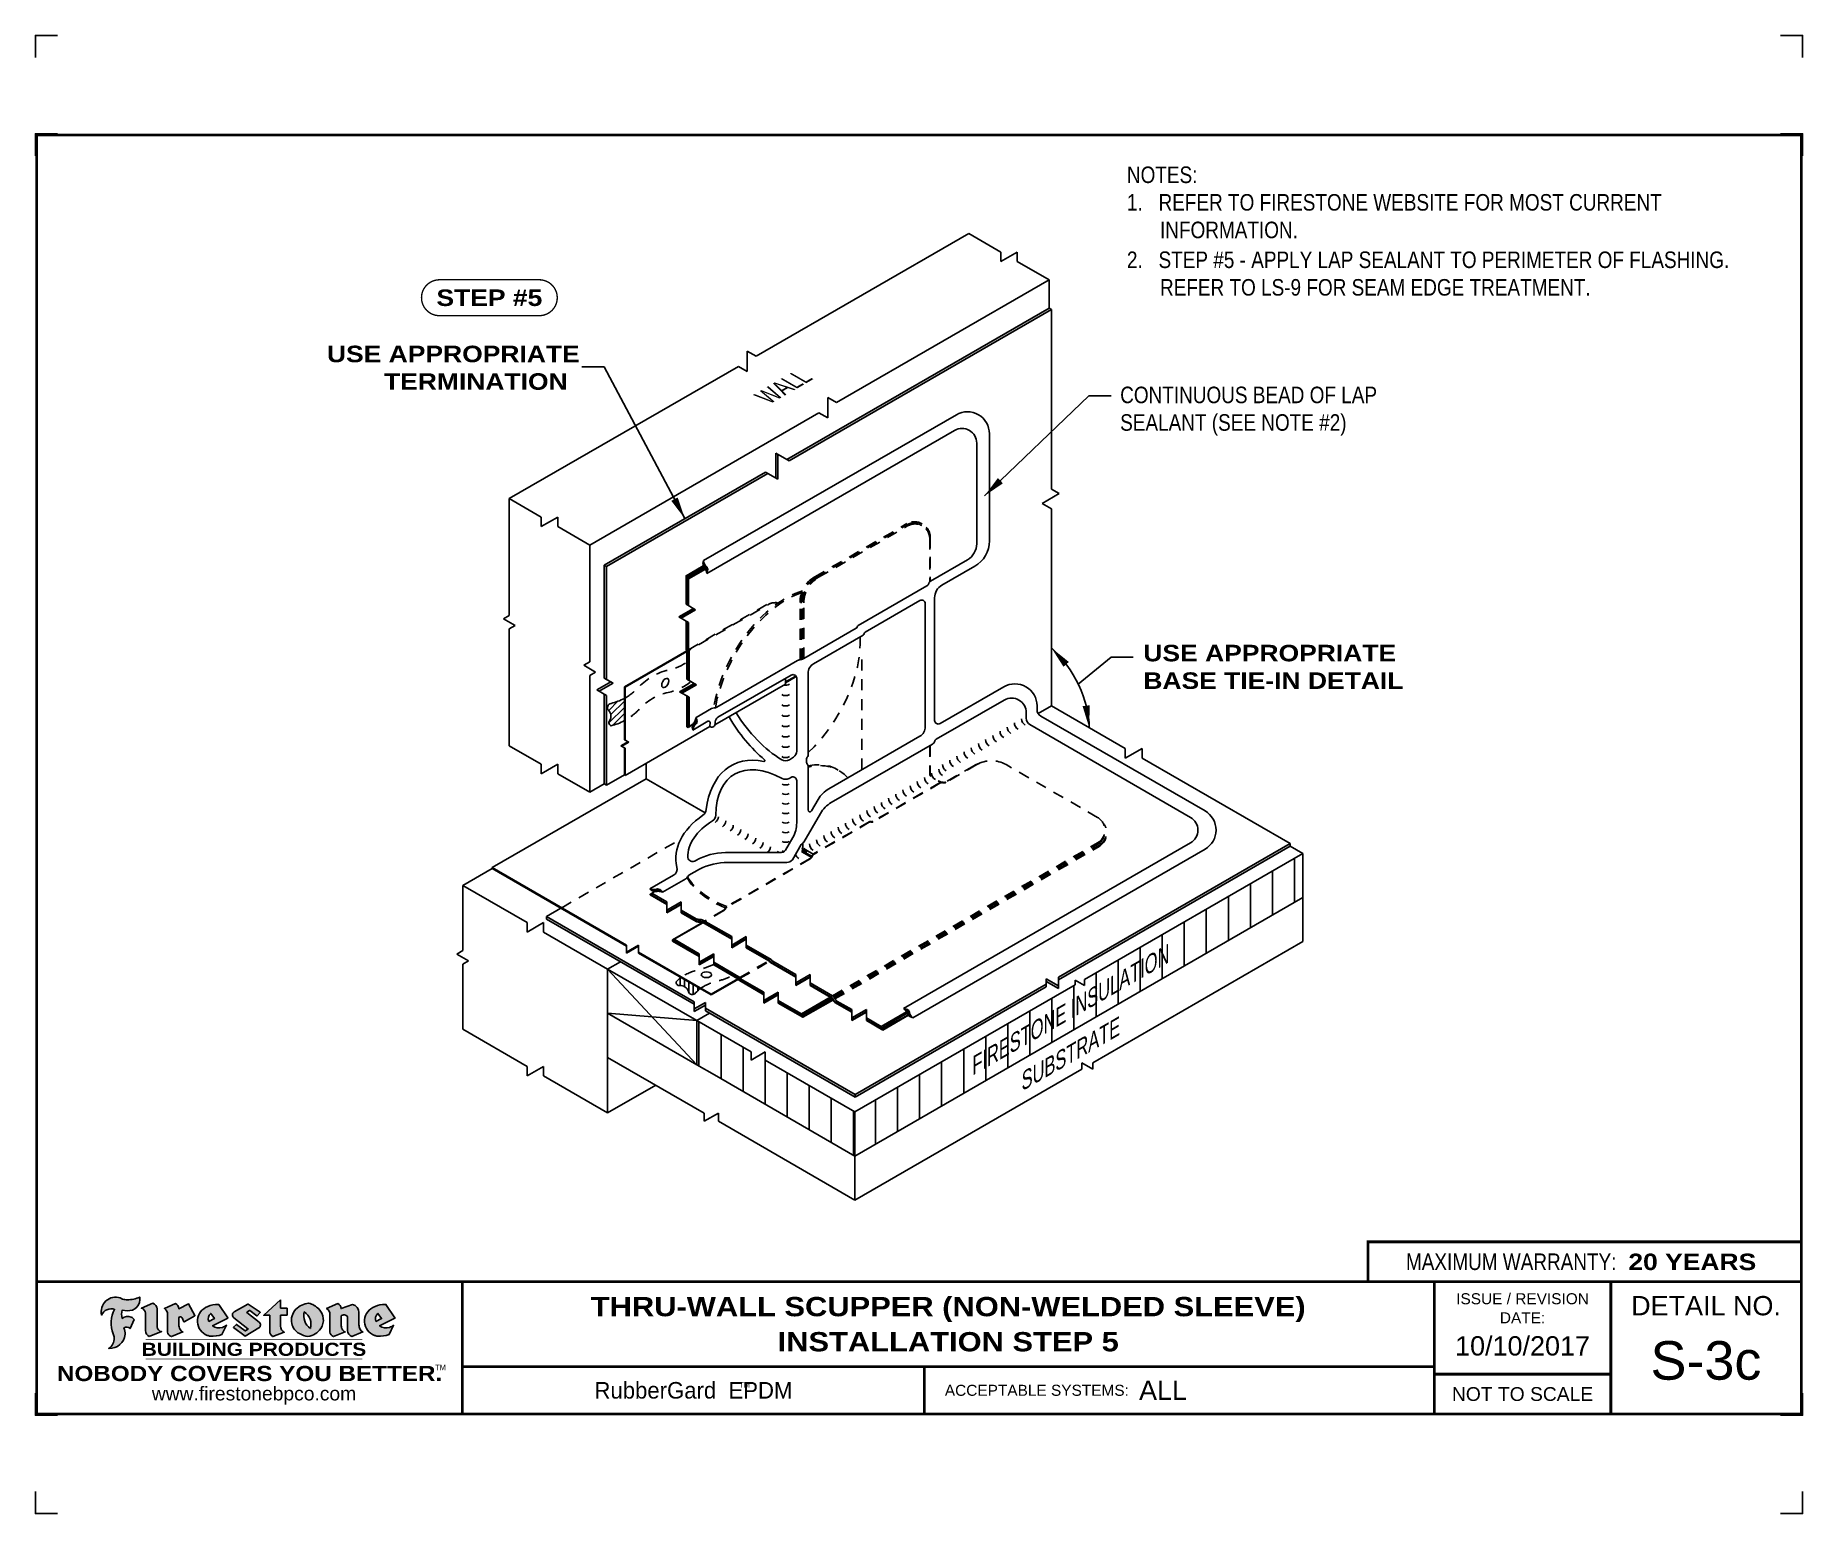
# Model space of a CAD drawing. Header units: inches. Extents: x 299.4 to 319.5, y 56 to 72.7.
import ezdxf
from ezdxf.enums import TextEntityAlignment as Align

# ---------------------------------------------------------------- set-up
doc = ezdxf.new("R2010")
doc.units = ezdxf.units.IN
doc.header["$MEASUREMENT"] = 0
doc.linetypes.add('HIDDEN2', pattern=[0.1875, 0.125, -0.0625])
doc.layers.get('0').update_dxf_attribs({"linetype": 'CONTINUOUS'})
doc.layers.get('DEFPOINTS').update_dxf_attribs({"linetype": 'CONTINUOUS'})
for name, color, linetype in [('FSBP-ACCESSORY-OTHER', 7, 'CONTINUOUS'), ('FSBP-ANNO-NOTE', 7, 'CONTINUOUS'), ('FSBP-INSULATION', 7, 'CONTINUOUS'), ('FSBP-MEMBRANE', 7, 'CONTINUOUS'), ('FSBP-SEALANTS', 1, 'CONTINUOUS'), ('FSBP-SUBSTRATE-GENERIC', 9, 'CONTINUOUS'), ('FSBP-TTLB', 7, 'CONTINUOUS'), ('FSBP-TTLB-BORDER', 7, 'CONTINUOUS'), ('FSBP-TTLB-TEXT', 7, 'CONTINUOUS'), ('FSBP-WALL-CURB', 9, 'CONTINUOUS'), ('FSBP-WOOD', 7, 'CONTINUOUS')]:
    doc.layers.add(name, color=color, linetype=linetype)
doc.styles.add('FSBP_ARIAL', font='arial.ttf')
doc.styles.add('FSBP_ARIAL_BOLD', font='')
doc.styles.add('FSBP_ARIAL_NAR', font='ARIALN.TTF')
doc.styles.add('FSBP_BANKGOTHIC', font='bgothm.ttf')
doc.styles.get('FSBP_ARIAL_BOLD').set_extended_font_data('Arial Black')
doc.dimstyles.new('FSBP-LEADER', dxfattribs={"dimtxt": 0.1875, "dimasz": 0.25, "dimexe": 0.0625, "dimexo": 0.125, "dimgap": 0.125, "dimtad": 0, "dimtih": 1, "dimtoh": 1, "dimdec": 4, "dimzin": 0, "dimdsep": 46, "dimlunit": 4, "dimtxsty": 'FSBP_ARIAL_NAR', "dimcen": 0.09375, "dimclrd": 256, "dimclre": 256, "dimclrt": 256, "dimadec": 0, "dimazin": 0, "dimtfac": 1, "dimtdec": 4, "dimtofl": 0, "dimtmove": 0, "dimatfit": 3, "dimfxl": 0, "dimtolj": 1, "dimtzin": 0, "dimlwd": -1, "dimlwe": -1, "dimarcsym": 0})
pattern_1 = [(45, (38.2547375036809, -33.93286361463747), (-0.02209708691207961, 0.02209708691207961), []), (45, (38.2547375036809, -33.91723861463747), (-0.02209708691207961, 0.02209708691207961), [])]

msp = doc.modelspace()

# ---------------------------------------------------------------- texts
at = {"layer": 'FSBP-ANNO-NOTE', "style": 'FSBP_ARIAL_BOLD'}
msp.add_text('STEP #5', height=0.1875, dxfattribs=at).set_placement((304.5931661118105, 69.7484424206794), align=Align.MIDDLE_CENTER)
at = {"layer": 'FSBP-ANNO-NOTE', "linetype": 'Continuous', "style": 'FSBP_ARIAL_NAR'}
for s, oblique, p in [('WALL', 329.9999999999999, (307.9726969421633, 68.76468173090912)), ('SUBSTRATE', 30, (311.1375295932006, 61.15279835036216))]:
    msp.add_text(s, height=0.1875, rotation=30.00000000000054, dxfattribs=dict(at, oblique=oblique)).set_placement(p, align=Align.MIDDLE)
at = {"layer": 'FSBP-ANNO-NOTE', "style": 'FSBP_ARIAL_NAR', "oblique": 30}
msp.add_text('FIRESTONE INSULATION', height=0.1875, rotation=30.00000000000054, dxfattribs=at).set_placement((311.1375295932006, 61.65279835036216), align=Align.MIDDLE)
at = {"layer": 'FSBP-ANNO-NOTE', "char_height": 0.1875, "attachment_point": 1}
for s, width, heights, insert, style in [('\\A1;NOTES:\\P1.   REFER TO FIRESTONE WEBSITE FOR MOST CURRENT \\P{\\W6.27837; }INFORMATION.\\P{\\H0.08333x;\\W9.4179;        \\W1;\\P}2.   STEP #5 - APPLY LAP SEALANT TO PERIMETER OF FLASHING.  \\P{\\W6.27837; }REFER TO LS-9 FOR SEAM EDGE TREATMENT.', 7.146497649286175, [2.038594105142394], (311.8193502869799, 71.23622173744843), 'FSBP_ARIAL_NAR'), ('{\\W1.96186; }USE APPROPRIATE \\P{\\W9.72467; }TERMINATION', 2.904837004637045, [0.5973188800874283], (302.5887481482549, 69.2046458488987), 'FSBP_ARIAL_BOLD'), ('CONTINUOUS BEAD OF LAP SEALANT (SEE NOTE #2)', 2.904837004637045, [0.6492233282406232], (311.7429693172271, 68.74023312771715), 'FSBP_ARIAL_NAR'), ('USE APPROPRIATE BASE TIE-IN DETAIL', 3.206646877748824, [0.5789332086002901], (312.0053867257831, 65.81311013093398), 'FSBP_ARIAL_BOLD')]:
    msp.add_mtext_dynamic_manual_height_columns(s, width=width, gutter_width=5, heights=heights, dxfattribs=dict(at, insert=insert, style=style))

# ---------------------------------------------------------------- blocks, each defined once
blk = doc.blocks.new('TTLB-EPDM_2')
at = {"layer": 'FSBP-TTLB-TEXT'}
h = blk.add_hatch(color=1, dxfattribs=at)
edge = h.paths.add_edge_path()
edge.add_arc((1.037309769669573, -0.1982514792917306), 0.1319107607348553, 264.0410451462098, 370.3106169565175)
edge.add_arc((1.027551646585694, 0.1214293576525799), 0.3273056962876235, 270.05058356628535, 295.23459397187514, ccw=False)
edge.add_arc((1.022801957313345, -0.06680179986895154), 0.1391656561713503, 249.3281275763668, 272.0749124149863, ccw=False)
edge.add_line((0.9736743133014443, -0.1970076156048179), (0.9474927838574558, -0.1852745150568325))
edge.add_arc((0.8939498971398288, -0.3394262635682071), 0.1631857907024099, 70.84590087378872, 194.3325259843273)
edge.add_arc((0.8444260109029493, -0.4259936440910768), 0.1179914261095279, 70.96950098067128, 156.9641407594482, ccw=False)
edge.add_arc((1.153141409296894, -0.4684497516079468), 0.3110405457095052, 150.3231137483159, 203.2084295854517)
edge.add_arc((0.7562495500622943, -0.6412608153899899), 0.1218587156617311, 0.8849157075190988, 24.34668939894999, ccw=False)
edge.add_arc((0.7493781665697374, -0.6475258110744375), 0.1289731377238325, -58.36655102076742, 3.6216782311386737, ccw=False)
edge.add_arc((0.8256699029544474, -0.5792158350996106), 0.1783301886510354, 267.2205474105585, 354.1381621173521)
edge.add_arc((0.7903121048625305, -0.6011409294291745), 0.212787892960859, 0.9996158580669322, 21.00503380861244)
edge.add_arc((1.01880712263941, -0.5666691048185161), 0.05136395668415847, 40.82117713173261, 125.52727787225791, ccw=False)
edge.add_line((1.057676976260041, -0.5330924682126437), (1.102776947655911, -0.4308018311949837))
edge.add_arc((1.040858222524664, -0.4699705673995949), 0.07326744446031509, 32.31675181867256, 66.31481236598174)
edge.add_arc((1.032262518825329, -0.5063316993097662), 0.1102246948011782, 69.8179132332389, 125.254734720681)
edge.add_arc((1.127708877207287, -0.368959353531244), 0.1659710644737306, 164.1569669952081, 196.5811013160487, ccw=False)
edge.add_line((0.9680425188342383, -0.3236487780942383), (1.023615334387159, -0.3294494641845773))
h = blk.add_hatch(color=1, dxfattribs=at)
edge = h.paths.add_edge_path()
edge.add_line((1.275239419159561, -0.6223407783464694), (1.415345367376062, -0.5660418822574371))
edge.add_arc((1.421019305783958, -0.5090099247487757), 0.05731350411836949, 181.9717871001989, 264.31851000495806, ccw=False)
edge.add_line((1.363739737527226, -0.5109819325197265), (1.363412352251203, -0.3102363679013962))
edge.add_arc((1.294263659668751, -0.3103491388303989), 0.06914878453844908, 0.0934405599591014, 72.42834396969012)
edge.add_line((1.315139561173908, -0.2444268274366692), (1.186839444240604, -0.3024209471341379))
edge.add_arc((1.175246268095289, -0.3585110609420917), 0.05727567197445628, -0.017399788185912257, 78.322067691347, ccw=False)
edge.add_line((1.232521937428658, -0.3585284546236807), (1.232574268422297, -0.555126496687123))
edge.add_arc((1.305699496415486, -0.5558575689677219), 0.07312888236350451, 179.4272023230205, 245.3845503102953)
h = blk.add_hatch(color=1, dxfattribs=at)
edge = h.paths.add_edge_path()
edge.add_line((1.792026821926584, -0.3839679064720229), (1.722158956877934, -0.2518542302253621))
edge.add_arc((1.720119655279638, -0.2529327078887852), 0.002306916790721817, 27.87197133405656, 117.3766794470751)
edge.add_line((1.719058846382097, -0.250884159729182), (1.610638460368705, -0.3070279753467702))
edge.add_arc((1.547088841662962, -0.3061026658494403), 0.06355635479880145, 359.165808011073, 425.8793658831422)
edge.add_line((1.573061729235633, -0.2480956029480268), (1.446879247402876, -0.3051325108639702))
edge.add_arc((1.407812067100189, -0.370357133046621), 0.07602957263902092, -3.441403975725109, 59.07992244284969, ccw=False)
edge.add_line((1.483704536400296, -0.3749210150788969), (1.483704536400296, -0.5723838140635706))
edge.add_arc((1.54053746518044, -0.568254406115083), 0.05698275005415228, 184.1557352478595, 255.3066498366543)
edge.add_line((1.526084036778343, -0.6233736605654059), (1.657291340682093, -0.570650514527486))
edge.add_arc((1.688298576827198, -0.5021390388423987), 0.0752015358480571, 207.5160880841914, 245.649226723163, ccw=False)
edge.add_arc((1.721050197024907, -0.4914488168456328), 0.1093332836229113, 179.4823365255141, 204.5537900001094, ccw=False)
edge.add_line((1.611721375809452, -0.4904610114968335), (1.611721375809452, -0.4126404716788983))
edge.add_arc((1.628589765097195, -0.414159299036043), 0.01693662875851176, 28.356188110622725, 174.8549701683585, ccw=False)
edge.add_arc((1.627340435522395, -0.4197189881350504), 0.02111886817708033, 22.216893572439517, 40.10213956426492, ccw=False)
edge.add_line((1.646891420738257, -0.4117336534413738), (1.666638796144639, -0.4549750258192233))
edge.add_arc((1.668737246926742, -0.4540167099035481), 0.002306916790685496, 204.545128184284, 299.6323508190091)
edge.add_line((1.669877862091766, -0.4560219186518992), (1.791128135493295, -0.3870515928837648))
edge.add_line((1.791128135493295, -0.3870515928837648), (1.792026821926584, -0.3839679064720229))
h = blk.add_hatch(color=1, dxfattribs=at)
h.paths.add_polyline_path([(2.063388732080512, -0.2583237030618903, 0.02524281661523788), (2.025024361750752, -0.2610532129309178, 0.1213611957758757), (1.901773912052249, -0.3008158885520373, 0.6151668103976068), (1.93274136141747, -0.6099060679591872, 0.05306812109568645), (1.967936229862175, -0.617865745600497, 0.1150932231766138), (2.099126721549737, -0.5994933789882708), (2.151195569562105, -0.4944891916583316, -0.08755405562188731), (2.104230609512001, -0.5187113292177372, -0.265591761123442), (1.992692314386659, -0.5010701623316862), (2.165347897647223, -0.4141184325909109, 0.4518949533370738), (2.166222728871162, -0.4107679608846269)])
h.paths.add_polyline_path([(2.014217313945437, -0.4188965037300676), (1.951113654018855, -0.4515330109460507, -0.3720533890450154), (1.973177450672722, -0.3607130665457561)], flags=16)
h = blk.add_hatch(color=1, dxfattribs=at)
edge = h.paths.add_edge_path()
edge.add_arc((2.260407392426802, -0.3775796671688782), 0.04152450223225729, 123.20805433950699, 232.2027298779723, ccw=False)
edge.add_line((2.237665217914071, -0.3428366421988329), (2.393535971665983, -0.2540943745380986))
edge.add_arc((2.394677353533142, -0.2560991469722482), 0.002306916790741334, 55.64644466176611, 119.65426054492559, ccw=False)
edge.add_line((2.395979141996861, -0.2541946229174954), (2.531809646140459, -0.3470380726374032))
edge.add_arc((2.530468902927946, -0.3489153772789875), 0.002306916790700397, -42.731101238422525, 54.4661353739603, ccw=False)
edge.add_line((2.532163440279987, -0.3504807552658491), (2.498457913851155, -0.3869673252714421))
edge.add_arc((2.496763376499139, -0.3854019472845934), 0.002306916790672934, 233.7527076894875, 317.26889876138785, ccw=False)
edge.add_line((2.495399362263356, -0.38726241234572), (2.413849913492982, -0.3274738082119626))
edge.add_arc((2.412485899257181, -0.3293342732731342), 0.002306916790720064, 53.75270768979358, 124.4135619297835)
edge.add_line((2.41118211687575, -0.3274311136421062), (2.382933981293377, -0.346782838468144))
edge.add_arc((2.38423776367478, -0.3486859980991606), 0.002306916790694898, 124.4135619293799, 231.8459020253626)
edge.add_line((2.382812599816248, -0.3505000469010184), (2.519899969301207, -0.4581994452042721))
edge.add_arc((2.494247019847682, -0.4908523236374461), 0.04152450223225742, -55.21225898295222, 51.84590202520428, ccw=False)
edge.add_line((2.517938320565804, -0.5249552055672808), (2.364434947484597, -0.6179520922513717))
edge.add_arc((2.36323960192349, -0.6159790200102006), 0.002306916790726996, 233.2955624372927, 301.20872157023314, ccw=False)
edge.add_line((2.361860787187538, -0.6178285429225383), (2.231266621301074, -0.5204709167214361))
edge.add_arc((2.232647938930649, -0.5186232623475259), 0.002306916790697672, 135.5134179846393, 233.21798691998708, ccw=False)
edge.add_line((2.231002150870836, -0.5170067083764565), (2.262839375599356, -0.4845937328397696))
edge.add_arc((2.264485163659225, -0.4862102868108537), 0.002306916790748497, 53.0352839999411, 135.513417985369, ccw=False)
edge.add_line((2.265872365996302, -0.4843670465239001), (2.361834678328762, -0.5565872257804898))
edge.add_arc((2.363221880665761, -0.5547439854936304), 0.002306916790627066, 233.0352840000685, 302.2362632414394)
edge.add_line((2.36445241715569, -0.5566953042850713), (2.39428499383348, -0.5378823484768844))
edge.add_arc((2.393054457343549, -0.5359310296853765), 0.002306916790685166, 302.2362632406177, 412.2027298768422)
edge.add_line((2.394468296066179, -0.5341081404551886), (2.234958295420142, -0.4103916733127022))
h = blk.add_hatch(color=1, dxfattribs=at)
edge = h.paths.add_edge_path()
edge.add_line((2.763460561272041, -0.2072496393923444), (2.763460561272041, -0.2969520779963801))
edge.add_arc((2.765767478062699, -0.2969520779963943), 0.00230691679065842, 179.9999999996471, 269.9999999996471)
edge.add_line((2.765767478062685, -0.2992589947870528), (2.835417693520355, -0.2992589947870528))
edge.add_arc((2.835417693520355, -0.3015659115777538), 0.002306916790701052, 0, 90, ccw=False)
edge.add_line((2.837724610311056, -0.3015659115777538), (2.837724610311056, -0.3790761307453892))
edge.add_arc((2.83541769352037, -0.3790761307453749), 0.002306916790686842, 269.99999999964706, 359.99999999964706, ccw=False)
edge.add_line((2.835417693520355, -0.3813830475360618), (2.765767478062685, -0.3813830475360618))
edge.add_arc((2.765767478062699, -0.3836899643267202), 0.00230691679065842, 90.00000000035294, 180.0000000003529)
edge.add_line((2.763460561272041, -0.3836899643267344), (2.763460561272041, -0.5033995910642801))
edge.add_arc((2.836735953378943, -0.5071368822038516), 0.07337063740681413, 177.0802527808789, 245.3249543133826)
edge.add_line((2.806105814540615, -0.5738080530967267), (2.674529557384915, -0.6226036013049594))
edge.add_arc((2.708610405062069, -0.564298408791804), 0.06753517344606039, 177.0345319916277, 239.6926428024901, ccw=False)
edge.add_line((2.641165668230087, -0.560804539009709), (2.641165668230087, -0.3836899643267344))
edge.add_arc((2.638858751439429, -0.3836899643267202), 0.00230691679065842, 359.9999999996471, 449.999999999647)
edge.add_line((2.638858751439443, -0.3813830475360618), (2.572857950769389, -0.3813830475360618))
edge.add_line((2.572857950769389, -0.3813830475360618), (2.763460561272041, -0.2072496393923444))
h = blk.add_hatch(color=1, dxfattribs=at)
edge = h.paths.add_edge_path(flags=16)
edge.add_arc((2.940363509127394, -0.4847985213681437), 0.1684614578629418, 344.5558804047865, 417.0140046669545)
edge.add_arc((3.194458079644619, -0.3883534532477785), 0.1684614578629414, 164.5558804047864, 237.0140046669546)
edge = h.paths.add_edge_path()
edge.add_arc((3.069375116502199, -0.4399344555144872), 0.1828726885096673, 136.0914512150047, 191.213418978326)
edge.add_arc((3.064939550433406, -0.4318234379590333), 0.1803148804748503, 194.0167254156723, 240.6663730831859)
edge.add_arc((3.098047041778981, -0.3845058757092554), 0.2378525180183701, 239.2975390661776, 264.2889872773176)
edge.add_arc((3.04884478212623, -0.4190232383793012), 0.203760689247156, 277.1986764832036, 326.503572961274)
edge.add_arc((3.077739326803546, -0.4341046616465112), 0.171374865791709, 325.3768876809902, 406.3828327799087)
edge.add_arc((3.011839488065919, -0.4896144380417797), 0.2571945645850002, 44.28462553519766, 73.82901434867304)
edge.add_arc((3.117152499586992, -0.4983433120546693), 0.2579560664039132, 97.50292863483666, 134.1039137579027)
h = blk.add_hatch(color=1, dxfattribs=at)
edge = h.paths.add_edge_path()
edge.add_line((3.322690228557462, -0.5721896537377091), (3.322690228557462, -0.3749210150788969))
edge.add_arc((3.246797759257384, -0.3703571330465745), 0.076029572638996, 356.5585960242387, 419.0799224428129)
edge.add_line((3.285864939560099, -0.3051325108639702), (3.412047421392799, -0.2480956029480268))
edge.add_arc((3.386074533820159, -0.3061026658494941), 0.06355635479883807, 0.3962622833877276, 65.87936588318718, ccw=False)
edge.add_line((3.449629368605429, -0.3056631084210863), (3.580526418688805, -0.2593848434574539))
edge.add_arc((3.555744121700958, -0.3530904070730321), 0.09692726601172152, 2.366977007666776, 75.18615851992018, ccw=False)
edge.add_line((3.652588689330287, -0.3490873311063041), (3.652588689330287, -0.4883770011386872))
edge.add_arc((3.761877549389556, -0.4914934052703811), 0.1093332836229047, 178.3666365323574, 204.5537900000422)
edge.add_arc((3.729125929191727, -0.5021836272670953), 0.07520153584796169, 207.5160880841711, 245.2240541443093)
edge.add_line((3.697611150971852, -0.5704631245385627), (3.572585913552643, -0.6207021253773775))
edge.add_arc((3.59534718600759, -0.5526356419907701), 0.07177131519198746, 180.3328587115751, 251.51018566665869, ccw=False)
edge.add_line((3.523577081955409, -0.5530525936986663), (3.523577081955409, -0.4153032515383615))
edge.add_arc((3.486319529276879, -0.4148773504126441), 0.0372599868942854, 359.3450650296066, 449.0500281941028)
edge.add_arc((3.482769874121713, -0.4419622099033496), 0.06447454900600783, 86.29402372314017, 119.8211331593848)
edge.add_line((3.450707067966732, -0.3860252459975726), (3.450707067966732, -0.4904610114968335))
edge.add_arc((3.560035889182251, -0.491448816845647), 0.1093332836229751, 179.4823365255069, 204.5537900001023)
edge.add_arc((3.527284268984408, -0.5021390388424952), 0.07520153584796385, 207.5160880841699, 245.6492267231416)
edge.add_line((3.496277032839316, -0.570650514527486), (3.365069728935509, -0.6233736605654059))
edge.add_arc((3.37950248606194, -0.5682868177318081), 0.05694615642555727, 183.9298782390169, 255.318496325343, ccw=False)
h = blk.add_hatch(color=1, dxfattribs=at)
h.paths.add_polyline_path([(3.957695472291277, -0.2583237030618903, 0.02524281661523822), (3.919331101961575, -0.2610532129309178, 0.1085638477195505), (3.807890832595604, -0.2939221658134414, 0.6425897848490651), (3.827048101628293, -0.6099060679591872, 0.05306812109569052), (3.862242970072884, -0.617865745600497, 0.1150932231766133), (3.993433461760503, -0.5994933789882708), (4.045502309772871, -0.4944891916583316, -0.08755405562189084), (3.998537349722767, -0.5187113292177372, -0.2655917611234366), (3.886999054597368, -0.5010701623316862), (4.059654637857989, -0.4141184325909109, 0.4518949533370731), (4.060529469081928, -0.4107679608846269)])
h.paths.add_polyline_path([(3.90852405415626, -0.4188965037300676), (3.845420394229677, -0.4515330109460507, -0.3720533890450147), (3.867484190883488, -0.3607130665457561)], flags=16)
at = {"layer": 'DEFPOINTS', "linetype": 'Continuous', "ltscale": 1.75}
for points in [[(-0.015625, 13.88083333333333), (-0.015625, 14.13083333333333), (0.234375, 14.13083333333333)], [(20.01562500000003, 13.88083333333333), (20.01562500000003, 14.13083333333333), (19.76562500000003, 14.13083333333333)], [(-0.015625, -2.380833333333342), (-0.015625, -2.630833333333342), (0.234375, -2.630833333333342)], [(20.01562500000003, -2.380833333333342), (20.01562500000003, -2.630833333333342), (19.76562500000003, -2.630833333333342)]]:
    blk.add_lwpolyline(points, dxfattribs=at)
at = {"layer": 'DEFPOINTS', "color": 1}
for points in [[(0.234375, 13.015625), (-0.015625, 13.015625), (-0.015625, 12.765625)], [(20.015625, 12.765625), (20.015625, 13.015625), (19.765625, 13.015625)], [(0.234375, -1.515625), (-0.015625, -1.515625), (-0.015625, -1.265625)], [(20.015625, -1.265625), (20.015625, -1.515625), (19.765625, -1.515625)]]:
    blk.add_lwpolyline(points, dxfattribs=at)
at = {"layer": 'FSBP-TTLB', "const_width": 0.03125}
blk.add_lwpolyline([(15.09028770518938, 0), (20, 0), (20, 0.4512598240669945), (15.09028770518938, 0.4512598240669945)], close=True, dxfattribs=at)
for points in [[(0, 0), (0, -1.5), (20, -1.5), (20, 0), (0, 0)], [(4.825208527206769, 0), (4.825208527206769, -0.9643749050531198)], [(15.84028770518938, 0), (15.84028770518938, -0.9643749050531198)], [(17.84110496735593, 0), (17.84110496735593, -1.5)], [(20, 0), (20, -1.5)], [(4.825208527206769, -0.9643749050531198), (15.84028770518938, -0.9643749050531198)], [(4.825208527206769, -0.9643749050531198), (4.825208527206769, -1.5)], [(15.84028770518938, -0.9643749050531198), (15.84028770518938, -1.5)], [(15.84028770518938, -1.048740175933006), (17.84110496735593, -1.048740175933006)]]:
    blk.add_lwpolyline(points, dxfattribs=at)
at = {"layer": 'FSBP-TTLB-BORDER', "const_width": 0.03125}
blk.add_lwpolyline([(20, 0), (20, 13), (0, 13), (0, 0)], dxfattribs=at)
at = {"layer": 'FSBP-TTLB-TEXT', "color": 1}
blk.add_line((0.7358432058323388, -0.379822754145593), (0.7358432058323388, -0.379822754145593), dxfattribs=at)
for points in [[(1.023615323725323, -0.3294494630716969, 0.5000510906601082), (1.167090420776901, -0.1746414942047778, -0.1103304102359608), (1.027840608309816, -0.2058762110801382, -0.09957876667165425), (0.9736743133014443, -0.1970076156048179), (0.9474927838574558, -0.1852745150568325, 0.5978159689075124), (0.7358432058323388, -0.379822754145593, -0.3938834584182213), (0.8828996422548698, -0.3144510229727047, 0.2349406564350952), (0.86727108227484, -0.5910237178633082, -0.1027304183841549), (0.8780937320133262, -0.6393788197974146, -0.2772692352614086), (0.8170223912655956, -0.7573362346216896, 0.3985429150902959), (1.003067614090241, -0.5974286950643517, 0.0875124847930418), (0.9889600163401155, -0.5248671157293501, -0.3874031597924062), (1.057676976260041, -0.5330924682126437), (1.102776947655911, -0.4308018311949837, 0.1494423498871741), (1.07029056398062, -0.4028746979725923, 0.2467195073738216), (0.9686394281704906, -0.4163228904100862, -0.1424285161541127), (0.9680425188342383, -0.3236487780942383), (1.023615334387159, -0.3294494641845773)], [(2.166222728871162, -0.4107679608846269), (2.063388732080512, -0.2583237030618903, 0.02524281661523788), (2.025024361750752, -0.2610532129309178, 0.1085638477195265), (1.913584092384895, -0.2939221658134414, 0.6425897848491228), (1.93274136141747, -0.6099060679591872, 0.05306812109568648), (1.967936229862175, -0.617865745600497, 0.1150932231766137), (2.099126721549737, -0.5994933789882708), (2.151195569562105, -0.4944891916583316, -0.0875540556218873), (2.104230609512001, -0.5187113292177372, -0.2655917611234418), (1.992692314386659, -0.5010701623316862), (2.165347897647223, -0.4141184325909109)], [(2.763460561272041, -0.2072496393923444), (2.763460561272041, -0.2969520779963801, 0.4142135623730958), (2.765767478062685, -0.2992589947870528), (2.835417693520355, -0.2992589947870528, -0.414213562373095), (2.837724610311056, -0.3015659115777538), (2.837724610311056, -0.3790761307453892, -0.4142135623730938), (2.835417693520355, -0.3813830475360618), (2.765767478062685, -0.3813830475360618, 0.4142135623730958), (2.763460561272041, -0.3836899643267344), (2.763460561272041, -0.5033995910642801, 0.3068985753588853), (2.806105814540615, -0.5738080530967267), (2.674529557384915, -0.6226036013049594, -0.2804194150632976), (2.641165668230087, -0.560804539009709), (2.641165668230087, -0.3836899643267344, 0.414213562373095), (2.638858751439443, -0.3813830475360618), (2.572857950769389, -0.3813830475360618), (2.763460561272041, -0.2072496393923444)], [(4.060529469081928, -0.4107679608846269), (3.957695472291277, -0.2583237030618903, 0.02524281661523788), (3.919331101961575, -0.2610532129309178, 0.1085638477195265), (3.807890832595604, -0.2939221658134414, 0.6425897848491228), (3.827048101628293, -0.6099060679591872, 0.05306812109568648), (3.862242970072884, -0.617865745600497, 0.1150932231766137), (3.993433461760503, -0.5994933789882708), (4.045502309772871, -0.4944891916583316, -0.0875540556218873), (3.998537349722767, -0.5187113292177372, -0.2655917611234418), (3.886999054597368, -0.5010701623316862), (4.059654637857989, -0.4141184325909109)], [(4.059654637857989, -0.4141184325909109, 0.4518949533370731), (4.060529469081928, -0.4107679608846269, 0.4518949533370731)]]:
    blk.add_lwpolyline(points, format="xyb", dxfattribs=at)
for points in [[(1.275239419159561, -0.6223407783464694), (1.415345367376062, -0.5660418822574371, -0.3756100036733062), (1.363739737527226, -0.5109819325197265), (1.363412352251203, -0.3102363679013962, 0.3265360292958048), (1.315139561173908, -0.2444268274366692), (1.186839444240604, -0.3024209471341379, -0.3557863980845349), (1.232521937428658, -0.3585284546236807), (1.232574268422297, -0.555126496687123, 0.2960110723418457)], [(1.792026821926584, -0.3839679064720229), (1.722158956877934, -0.2518542302253621, 0.4116839150163434), (1.719058846382097, -0.250884159729182), (1.610638460368705, -0.3070279753467702, 0.2996033003794034), (1.573061729235633, -0.2480956029480268), (1.446879247402876, -0.3051325108639702, -0.2797757560995365), (1.483704536400296, -0.3749210150788969), (1.483704536400296, -0.5723838140635706, 0.320828638474519), (1.526084036778343, -0.6233736605654059), (1.657291340682093, -0.570650514527486, -0.1679398621276611), (1.621603752698661, -0.5368819723450571, -0.1098333365370753), (1.611721375809452, -0.4904610114968335), (1.611721375809452, -0.4126404716788983, -0.743334502655012), (1.64349420176768, -0.4061152228778298, -0.07819791644735608), (1.646891420738257, -0.4117336534413738), (1.666638796144639, -0.4549750258192233, 0.4404648714563479), (1.669877862091766, -0.4560219186518992), (1.791128135493295, -0.3870515928837648)], [(1.951113654018855, -0.4515330109460507), (2.014217313945437, -0.4188965037300676), (1.973177450672722, -0.3607130665457561, 0.3720533890450154)], [(2.234958295420142, -0.4103916733127022, -0.5150044486718882), (2.237665217914071, -0.3428366421988329), (2.393535971665983, -0.2540943745380986, -0.2867822934100265), (2.395979141996861, -0.2541946229174954), (2.531809646140459, -0.3470380726374032, -0.4515027974650387), (2.532163440279987, -0.3504807552658491), (2.498457913851155, -0.3869673252714421, -0.3814439164929681), (2.495399362263356, -0.38726241234572), (2.413849913492982, -0.3274738082119626, 0.3184718635035665), (2.41118211687575, -0.3274311136421062), (2.382933981293377, -0.346782838468144, 0.5064094529656681), (2.382812599816248, -0.3505000469010184), (2.519899969301207, -0.4581994452042721, -0.5043597839115849), (2.517938320565804, -0.5249552055672808), (2.364434947484597, -0.6179520922513717, -0.3053163970316367), (2.361860787187538, -0.6178285429225383), (2.231266621301074, -0.5204709167214361, -0.4541703869768119), (2.231002150870836, -0.5170067083764565), (2.262839375599356, -0.4845937328397696, -0.3762644290664977), (2.265872365996302, -0.4843670465239001), (2.361834678328762, -0.5565872257804898, 0.3114700032088108), (2.36445241715569, -0.5566953042850713), (2.39428499383348, -0.5378823484768844, 0.520381097387146), (2.394468296066179, -0.5341081404551886)], [(2.937624918725987, -0.3131105398334029, 0.2452625673097023), (2.889993533867141, -0.4754966266250307, 0.2064059665179019), (2.976604338974084, -0.5890186876871866, 0.1094800500670344), (3.074378098474654, -0.6211778035979165, 0.2185147641853038), (3.218764944843201, -0.5314757029352819, 0.3689489483072479), (3.195959963110113, -0.3100352223135445, 0.1296305888694145), (3.0834694040758, -0.242595816912754, 0.1610736375384317)], [(3.10274193015772, -0.5296595419651595, 0.3271311138286319), (3.032079658614293, -0.3434924326507627, 0.3271311138286322)], [(3.322690228557462, -0.5721896537377091), (3.322690228557462, -0.3749210150788969, 0.2797757560995341), (3.285864939560099, -0.3051325108639702), (3.412047421392799, -0.2480956029480268, -0.2937618496109166), (3.449629368605429, -0.3056631084210863), (3.580526418688805, -0.2593848434574539, -0.3288760160581939), (3.652588689330287, -0.3490873311063041), (3.652588689330287, -0.4883770011386872, 0.114762897203527), (3.662431105063263, -0.536926560769686, 0.166032965990522), (3.697611150971852, -0.5704631245385627), (3.572585913552643, -0.6207021253773775, -0.3209557512194564), (3.523577081955409, -0.5530525936986663), (3.523577081955409, -0.4153032515383615, 0.4127061514896111), (3.48693727661589, -0.3776224848030694, 0.1473421876160361), (3.450707067966732, -0.3860252459975726), (3.450707067966732, -0.4904610114968335, 0.1098333365370753), (3.460589444855941, -0.5368819723450855, 0.1679398621276611), (3.496277032839316, -0.570650514527486), (3.365069728935509, -0.6233736605654059, -0.3219729545308964), (3.322690228557462, -0.5721896537377091, 29.1476284739)], [(3.845420394229677, -0.4515330109460507), (3.90852405415626, -0.4188965037300676), (3.867484190883488, -0.3607130665457561, 0.3720533890450154)]]:
    blk.add_lwpolyline(points, format="xyb", close=True, dxfattribs=at)
at = {"layer": 'FSBP-TTLB-TEXT'}
for points, const_width in [([(1.233926579809207, -0.6584455781731435), (3.691229482685259, -0.6584455781731577)], 0.0078125), ([(1.233926579809207, -0.8761560960495984), (3.691229482685259, -0.8761560960495842)], 0.0078125), ([(10.06152282927678, -0.9643749050531198), (10.06152282927678, -1.5)], 0.03125)]:
    blk.add_lwpolyline(points, dxfattribs=dict(at, const_width=const_width))
at = {"layer": 'FSBP-TTLB-TEXT', "color": 1}
for centre, start, end in [((1.789987520328282, -0.3850463841354355), 299.6323508193319, 27.87197133380463), ((2.164310260790558, -0.412058050385383), 296.7304547840455, 34.00233684987403)]:
    blk.add_arc(centre, 0.00230691679068068, start, end, dxfattribs=at)
at = {"layer": 'FSBP-TTLB-TEXT', "style": 'FSBP_ARIAL_NAR'}
blk.add_text('MAXIMUM WARRANTY:', height=0.1875, dxfattribs=at).set_placement((17.90516569312837, 0.2256299120335257), align=Align.MIDDLE_RIGHT)
at = {"layer": 'FSBP-TTLB-TEXT'}
for s, height, style, p in [('ISSUE / REVISION', 0.125, 'FSBP_ARIAL', (16.84069633627263, -0.1938496373466023)), ('DETAIL NO.', 0.21875, 'FSBP_ARIAL', (18.92055248367797, -0.2724398367368792)), ('DATE:', 0.125, 'FSBP_ARIAL', (16.84069633627263, -0.409973105348854)), ('www.firestonebpco.com', 0.15625, 'FSBP_ARIAL', (2.462578031247233, -1.268657306740124)), ('RubberGard  EPDM', 0.1875, 'FSBP_BANKGOTHIC', (7.443365678241776, -1.23218745252656)), ('TM', 0.0625, 'FSBP_BANKGOTHIC', (8.023397742165457, -1.169706269210366)), ('NOT TO SCALE', 0.15625, 'FSBP_ARIAL', (16.84069633627263, -1.274370087966503))]:
    blk.add_text(s, height=height, dxfattribs=dict(at, style=style)).set_placement(p, align=Align.MIDDLE_CENTER)
at = {"layer": 'FSBP-TTLB-TEXT', "lineweight": 18, "style": 'FSBP_ARIAL_BOLD'}
blk.add_text('BUILDING PRODUCTS', height=0.1484375, dxfattribs=at).set_placement((2.462578031247233, -0.7673008371113639), align=Align.MIDDLE_CENTER)
at = {"layer": 'FSBP-TTLB-TEXT', "color": 1}
for s, height, style, p in [('NOBODY COVERS YOU BETTER.', 0.171875, 'FSBP_ARIAL_BOLD', (2.412604263603384, -1.041650450587369)), ('TM', 0.0625, 'FSBP_BANKGOTHIC', (4.576671173373001, -0.9725745042934193))]:
    blk.add_text(s, height=height, dxfattribs=dict(at, style=style)).set_placement(p, align=Align.MIDDLE_CENTER)
at = {"layer": 'FSBP-TTLB-TEXT', "style": 'FSBP_ARIAL'}
blk.add_text('ACCEPTABLE SYSTEMS:', height=0.125, dxfattribs=at).set_placement((10.29281281591562, -1.23218745252656), align=Align.MIDDLE_LEFT)
at = {"layer": 'FSBP-TTLB-TEXT'}
for tag, height, style, p in [('MAXIMUM_WARRANTY', 0.1875, 'FSBP_ARIAL_BOLD', (18.03987100774941, 0.2240244307510579)), ('ACCPT_SYSTEMS', 0.21875, 'FSBP_ARIAL', (12.49438170418193, -1.23218745252656))]:
    blk.add_attdef(tag, text='', height=height, dxfattribs=dict(at, style=style)).set_placement(p, align=Align.MIDDLE_LEFT)
for tag, height, style, p in [('DETAIL_DESCP_LINE_1', 0.21875, 'FSBP_ARIAL_BOLD', (10.33118450231211, -0.2831249841755152)), ('DETAIL_DESCP_LINE_2', 0.21875, 'FSBP_ARIAL_BOLD', (10.33118450231211, -0.6812499208775904)), ('ISSUE_REV_DATE', 0.21875, 'FSBP_ARIAL', (16.84069633627263, -0.7282559425942452)), ('DETAIL_NUMBER', 0.4375, 'FSBP_ARIAL', (18.91941590748775, -0.8931630692489421))]:
    blk.add_attdef(tag, text='', height=height, dxfattribs=dict(at, style=style)).set_placement(p, align=Align.MIDDLE_CENTER)

# ---------------------------------------------------------------- hatches: boundary and pattern name
at = {"layer": 'FSBP-ACCESSORY-OTHER'}
h = msp.add_hatch(dxfattribs=at)
h.set_pattern_fill('STEEL', color=256, scale=0.25, angle=90, style=0)
h.set_pattern_definition([(135, (101.9700441679486, 18.82079576231928), (-0.02209708691207961, -0.02209708691207961), []), (135, (101.9544191679486, 18.82079576231928), (-0.02209708691207961, -0.02209708691207961), [])])
h.paths.add_polyline_path([(306.8318060241648, 65.73637985521415, 0.07962380356457423), (306.8296212172098, 65.74540039839349), (306.1234926390538, 65.33771687371271), (306.133030789149, 65.33294178517465)])
h.paths.add_polyline_path([(306.1724167853107, 64.70827098707795), (306.1631791810037, 64.71360432041126), (306.0844071886801, 64.66812528943862), (306.0936447929871, 64.66279195610531)])
h.paths.add_polyline_path([(306.2844451865284, 62.39783429357357), (306.2844451865284, 62.4085009602402), (306.1466076295112, 62.32892040959186), (306.1466076295112, 62.31825374292522)])
h.paths.add_polyline_path([(307.4150266182141, 62.02055634391286, 0.08250398520128868), (307.4081052276559, 62.02722694430885), (307.1075494122604, 61.85370096338382), (307.1075494122604, 61.84303429662775)])
h = msp.add_hatch(dxfattribs=at)
h.set_pattern_fill('STEEL', color=256, scale=0.25, style=0)
h.set_pattern_definition(pattern_1)
h.paths.add_polyline_path([(306.1330307891489, 65.3329417851747), (306.1234926390541, 65.3377168737126), (306.1234926390539, 64.7365173560892), (306.1330307891489, 64.73101050256426)])
h.paths.add_polyline_path([(306.1330307891489, 64.64005244061903), (306.1234926390539, 64.6455592941439), (306.1234926390541, 64.33844863869959), (306.1330307891489, 64.3329417851747)])
h = msp.add_hatch(dxfattribs=at)
h.set_pattern_fill('STEEL', color=256, scale=0.25, style=0)
h.set_pattern_definition(pattern_1)
h.paths.add_polyline_path([(304.625342247064, 63.28680393830498), (304.625342247064, 63.27613727163831), (306.1466076295112, 62.39783429357354), (306.1466076295112, 62.40850096024022)])
h.paths.add_polyline_path([(306.2844451865284, 62.32892040959192), (306.2844451865285, 62.31825374292524), (307.1075494122605, 61.84303429662774), (307.1075494122604, 61.85370096329434)])
at = {"layer": 'FSBP-INSULATION'}
h = msp.add_hatch(dxfattribs=at)
h.set_pattern_fill('LINE', color=256, scale=2, angle=90, style=0)
h.set_pattern_definition([(90, (38.71884091902058, 0.827849591166526), (-0.25, 1.530757942277972e-17), [])])
h.paths.add_polyline_path([(308.7368217676773, 60.01674904105062), (308.7368217676773, 60.51674904105064), (307.7208129893265, 61.10334198273046), (307.7208129893265, 61.19696741547727), (307.5586489829283, 61.10334198273043), (307.5586489829283, 61.19696741547726), (306.9439071953852, 61.55188875199738), (306.9439071953852, 61.05188875199741), (307.1451247520972, 60.93571574146409)])
h.paths.add_polyline_path([(310.7910218949096, 61.20274203747758), (313.8126229499954, 62.94726422001506), (313.8126229499954, 63.44726422001503), (311.3395068945705, 62.0194099996783), (311.3395068945705, 61.94838007804225), (311.2339764577218, 62.00930810416457), (311.2339764577218, 61.95848197355599), (308.7368217676773, 60.51674904105062), (308.7368217676773, 60.01674904105062)])
h.paths.add_polyline_path([(310.0106612218096, 60.86650901654386), (312.4520258636367, 62.21135726592746), (312.4520258636367, 62.54741470220159), (310.0106612218096, 61.20256645281799)], flags=24)
at = {"layer": 'FSBP-MEMBRANE'}
h = msp.add_hatch(color=256, dxfattribs=at)
h.paths.add_polyline_path([(305.9211023792119, 65.23803514484459), (305.8951216170983, 65.25303514484465), (305.8951216170983, 64.23659856769834), (305.9211023792119, 64.22159856769835)])
h.paths.add_polyline_path([(305.8120899664477, 65.30097349069891), (305.8380707285612, 65.28597349069891), (305.995396071021, 65.3768053195185), (305.9694153089075, 65.39180531951845)])
h.paths.add_polyline_path([(305.8951216170983, 65.43469880248367), (305.9211023792119, 65.41969880248362), (305.9211023792119, 66.7018371285766), (305.8951216170983, 66.71683712857659)])
h.paths.add_polyline_path([(307.748322994367, 67.75678344260533), (307.7223422322535, 67.77178344260531), (305.8951216170983, 66.7168371285766), (305.9211023792119, 66.70183712857659)])
h.paths.add_polyline_path([(307.8384897681914, 67.70472563146589), (307.8644705303051, 67.68972563146582), (307.8644705303051, 67.97089436163627), (307.8384897681914, 67.98589436163635)])
h.paths.add_polyline_path([(310.9638391682644, 69.61326257118847), (310.9378584061507, 69.6282625711885), (307.965841495331, 67.91236780769052), (307.9918222574444, 67.89736780769051)])
h = msp.add_hatch(color=256, dxfattribs=at)
edge = h.paths.add_edge_path()
edge.add_spline(control_points=[(307.0418721887449, 66.6716616120626), (307.0396340293387, 66.67534075458168), (307.0371100894897, 66.6789017937865), (307.0345285977806, 66.68242178784121)], knot_values=[0.09008407676466589, 0.09008407676466589, 0.09008407676466589, 0.09008407676466589, 0.1028640761793193, 0.1028640761793193, 0.1028640761793193, 0.1028640761793193], degree=3, periodic=0)
edge.add_line((307.0345285977806, 66.6824217878412), (306.8355588009146, 66.56754652197013))
edge.add_line((306.8355588009146, 66.56754652197013), (306.8485491819714, 66.56004652197014))
edge.add_line((306.8485491819714, 66.56004652197014), (307.041872188745, 66.67166161206258))
h.paths.add_polyline_path([(306.8485491819715, 66.56004652197011), (306.8355588009147, 66.5675465219701), (306.8355588009147, 66.26498073072496), (306.8485491819714, 66.25748073072494)])
h.paths.add_polyline_path([(306.9309450464023, 66.20990945621568), (306.9179546653456, 66.2174094562157), (306.7531629364838, 66.12226690719714), (306.7661533175405, 66.11476690719718)])
h.paths.add_polyline_path([(306.8485491819714, 66.06719563268784), (306.8355588009147, 66.0746956326878), (306.8355588009147, 65.76413770803865, 0.1246123886964998), (306.8401776032538, 65.75050484822128, -0.1246123986783344), (306.8447964052216, 65.73687198861758), (306.8447964052216, 65.41534787097012), (306.8577867862784, 65.40784787097009), (306.8577867862784, 65.7373641220224, 0.1246123986716809), (306.8531679843105, 65.75099698162539, -0.1246123886944992), (306.8485491819714, 65.76462984144244)])
h.paths.add_polyline_path([(306.9401826507092, 65.36027659646088), (306.9271922696524, 65.36777659646084), (306.7624005407907, 65.2726340474423), (306.7753909218474, 65.2651340474423)])
h.paths.add_polyline_path([(306.8577867862784, 65.21756277293292), (306.8447964052217, 65.22506277293296), (306.8447964052216, 64.89554652188063), (306.8577867862785, 64.88804652188063)])
h = msp.add_hatch(color=256, dxfattribs=at)
h.paths.add_polyline_path([(305.2416643369282, 62.73306361863895), (305.2416643369282, 62.70306361863894), (306.9151951874839, 61.73685013157342), (306.9151951874838, 61.76685013157335)])
h.paths.add_polyline_path([(307.0420881172137, 61.72892415541234), (307.0420881172136, 61.75892415541236), (306.915195187484, 61.68566248827466), (306.9151951874839, 61.65566248827463)])
h.paths.add_polyline_path([(308.738309449861, 60.68427462142662), (308.738309449861, 60.71427462142661), (307.0420881172137, 61.69358846443576), (307.0420881172137, 61.66358846443572)])
h.paths.add_polyline_path([(310.9040543504602, 61.93466802278357), (310.9040543504602, 61.96466802278358), (308.738309449861, 60.7142746214266), (308.738309449861, 60.6842746214266)])
h.paths.add_polyline_path([(311.0446671293022, 61.91595203318312), (311.0446671293022, 61.94595203318313), (310.9040543504602, 62.02713485889898), (310.9040543504602, 61.99713485889897)])
h.paths.add_polyline_path([(313.6682853826979, 63.53059755334837), (313.6682853826979, 63.56059755334837), (311.0446671293022, 62.04585084849948), (311.0446671293022, 62.01585084849944)])
h = msp.add_hatch(color=256, dxfattribs=at)
h.paths.add_polyline_path([(306.4362803797787, 62.99567882334878), (306.4355586919422, 62.9952621566821), (306.4355586919422, 62.97442882334879), (306.6034151500475, 62.8775168520765), (306.6034151500475, 62.8991835187432)])
h.paths.add_polyline_path([(306.7682068789093, 62.87751685207652), (306.7682068789094, 62.89918351874314), (306.6034151500475, 62.80404096972455), (306.6034151500475, 62.78237430305789)])
h.paths.add_polyline_path([(306.7682068789093, 62.80404096972455), (306.7682068789093, 62.78237430305788), (306.9360633370224, 62.6854623317811, 0.1275034861638449), (306.974486149074, 62.67827891089817, -0.1275034861639542), (307.0129089611254, 62.67109549001528), (307.3396463833783, 62.48245355132323), (307.3396463833783, 62.50412021798991), (307.0129089611169, 62.69276215668685, 0.1275034861619364), (306.9744861490659, 62.69994557756949, -0.1275034861636842), (306.9360633370144, 62.70712899845236)])
h.paths.add_polyline_path([(307.5044381122401, 62.48245355132326), (307.5044381122401, 62.50412021798991), (307.3396463833783, 62.40897766897133), (307.3396463833783, 62.38731100230467)])
h.paths.add_polyline_path([(307.5044381122401, 62.40897766897132), (307.5044381122401, 62.38731100230468), (307.7677944380942, 62.23526215668002, -0.1246123986701194), (307.7772914398525, 62.22444572703944, 0.1246123887077075), (307.7867884416121, 62.21362929696933), (308.0660609353878, 62.05239124751066), (308.0660609353878, 62.0740579141774), (307.8055523253601, 62.22446263030317, -0.1246123886998723), (307.7960553236012, 62.23527906037276, 0.1246123986716483), (307.7865583218427, 62.24609549001345)])
h.paths.add_polyline_path([(308.2308526642497, 62.05239124751073), (308.2308526642497, 62.07405791417739), (308.0660609353878, 61.97891536515881), (308.0660609353878, 61.95724869849212)])
h.paths.add_polyline_path([(308.2308526642497, 61.9789153651588), (308.2308526642497, 61.95724869849212), (308.4635015126256, 61.82292882325562, -0.1275034861640068), (308.488933943622, 61.79324540237566, 0.1275034861639981), (308.5143663746185, 61.7635619814956), (308.7009867164803, 61.65581667688542), (308.7009867164803, 61.67748334355205), (308.5331302583752, 61.77439531482429, -0.1275034861637696), (308.5076978273788, 61.80407873570431, 0.1275034861644984), (308.4822653963822, 61.83376215658437)])
h.paths.add_polyline_path([(308.8657784453421, 61.65581667688541), (308.8657784453421, 61.67748334355207), (308.7009867164803, 61.58234079453348), (308.7009867164803, 61.56067412786685)])
h.paths.add_polyline_path([(308.8657784453421, 61.58234079453348), (308.8657784453421, 61.5606741278668), (309.0336349034473, 61.46376215659458), (309.0336349034473, 61.48542882326124)])
edge = h.paths.add_edge_path()
edge.add_spline(control_points=[(309.3301533116622, 61.63495713939716), (309.3276467671609, 61.64072296206217), (309.3251643189317, 61.64656688116018), (309.3221611466201, 61.65200952743179)], knot_values=[0.2541668853496066, 0.2541668853496066, 0.2541668853496066, 0.2541668853496066, 0.3095398952666431, 0.3095398952666431, 0.3095398952666431, 0.3095398952666431], degree=3, periodic=0)
edge.add_line((309.3221611466201, 61.65200952743177), (309.0336349034473, 61.48542882308318))
edge.add_line((309.0336349034473, 61.48542882308317), (309.0336349034473, 61.46376215659455))
edge.add_line((309.0336349034473, 61.46376215659456), (309.3301533116622, 61.63495713939713))
h = msp.add_hatch(color=256, dxfattribs=at)
h.paths.add_polyline_path([(306.6864173911689, 62.47389361097558), (306.6864173911688, 62.45889361097562), (306.9717868355399, 62.2941354854494), (306.9717868355399, 62.30913548544942)])
h.paths.add_polyline_path([(307.1365785644018, 62.29413548544942), (307.1365785644018, 62.30913548544939), (306.9717868355399, 62.21399293643081), (306.9717868355399, 62.19899293643083)])
h.paths.add_polyline_path([(307.1365785644018, 62.21399293643084), (307.1365785644018, 62.19899293643084), (307.4150266182144, 62.03823087760674, -0.1246123986709452), (307.4245236199728, 62.02741444796609, 0.124612388698917), (307.4340206217316, 62.01659801789657), (307.7029716738242, 61.86131905557198), (307.7029716738242, 61.87631905557198), (307.4409420122897, 62.02760195119464, -0.1246123886958592), (307.4314450105313, 62.03841838126397, 0.124612398673175), (307.4219480087727, 62.04923481090475)])
h.paths.add_polyline_path([(307.867763402686, 61.86131905557204), (307.867763402686, 61.87631905557201), (307.7029716738242, 61.78117650655344), (307.7029716738242, 61.76617650655346)])
h.paths.add_polyline_path([(307.867763402686, 61.78117650655348), (307.8677634026859, 61.76617650655344), (308.1297930642205, 61.61489361093098), (308.1297930642204, 61.62989361093094)])
h.paths.add_polyline_path([(308.4671138060171, 61.80964583187122, 0.04439700086910568), (308.4565730702386, 61.81856013523031), (308.1297930642204, 61.62989361093085), (308.1297930642204, 61.61489361093089)])
at = {"layer": 'FSBP-SEALANTS'}
h = msp.add_hatch(dxfattribs=at)
h.set_pattern_fill('ANSI31', color=256, scale=0.1, style=0)
h.set_pattern_definition([(14.9999999999999, (389.8876052001887, -164.2305205313654), (0.003235238063781492, -0.01207407282861336), [])])
edge = h.paths.add_edge_path()
edge.add_spline(control_points=[(307.0192666077199, 66.76736027393443), (307.0221180934202, 66.75398928782182), (307.0291877123263, 66.72083892827246), (307.0790077551638, 66.684154098719), (307.0651430489246, 66.64325592147168), (307.0583671389114, 66.62326830947669)], knot_values=[0, 0, 0, 0, 0.04051814570296483, 0.1004556497930296, 0.1577476245069093, 0.1577476245069093, 0.1577476245069093, 0.1577476245069093], degree=3, periodic=0)
edge.add_spline(control_points=[(307.0583671389114, 66.62326830947669), (307.0548832487273, 66.63887559183891), (307.0513993585431, 66.65448287420136), (307.0437583320833, 66.66840161929201)], knot_values=[0.1066019767266844, 0.1066019767266844, 0.1066019767266844, 0.1066019767266844, 0.1540131065633357, 0.1540131065633357, 0.1540131065633357, 0.1540131065633357], degree=3, periodic=0)
edge.add_spline(control_points=[(307.0437583320833, 66.66840161929201), (307.043422614164, 66.66901315651992), (307.0406055186697, 66.67399820991979), (307.0372257584007, 66.67875472127037), (307.0341928346306, 66.68287897662344)], knot_values=[0.08953050149829629, 0.08953050149829629, 0.08953050149829629, 0.08953050149829629, 0.09161356794749034, 0.1066019767266844, 0.1066019767266844, 0.1066019767266844, 0.1066019767266844], degree=3, periodic=0)
edge.add_spline(control_points=[(307.0341928346306, 66.68287897662344), (307.0308017937979, 66.68749020966722), (307.0273287931719, 66.69203660643211), (307.0242884196128, 66.69669190991858)], knot_values=[0.07277231367580042, 0.07277231367580042, 0.07277231367580042, 0.07277231367580042, 0.08953050149829632, 0.08953050149829632, 0.08953050149829632, 0.08953050149829632], degree=3, periodic=0)
edge.add_spline(control_points=[(307.0242884196128, 66.69669190991858), (307.0216209862365, 66.70077618168833), (307.0187657009815, 66.70587425985106), (307.0169284636168, 66.71127327291825), (307.0166252823682, 66.71226759557767)], knot_values=[0.05478931573486677, 0.05478931573486677, 0.05478931573486677, 0.05478931573486677, 0.06949190035313248, 0.07277231367580039, 0.07277231367580039, 0.07277231367580039, 0.07277231367580039], degree=3, periodic=0)
edge.add_spline(control_points=[(307.0166252823682, 66.71226759557767), (307.0115615627946, 66.72887472790228), (307.0154140852572, 66.7481175009184), (307.0192666077199, 66.76736027393443)], knot_values=[0, 0, 0, 0, 0.05478931573486678, 0.05478931573486678, 0.05478931573486678, 0.05478931573486678], degree=3, periodic=0)
h = msp.add_hatch(dxfattribs=at)
h.set_pattern_fill('ANSI31', color=256, scale=0.4, style=0)
h.set_pattern_definition([(45, (47.15314853801689, -35.40362467146907), (-0.03535533905932738, 0.03535533905932738), [])])
h.paths.add_polyline_path([(306.1234926390541, 65.20554926117771, -0.06504549198290753), (305.972912113388, 65.14887707083865, 0.6227210702245826), (305.9450404947241, 65.07045787970829, -0.3609304894833807), (305.9545265368549, 64.95163709073327, 0.5013340748898505), (305.972912113388, 64.89546848523642, 0.06504549198293584), (306.1234926390541, 64.95214067557552)])
h = msp.add_hatch(dxfattribs=at)
h.set_pattern_fill('ANSI31', color=256, scale=0.1, angle=59.99999999999395, style=0)
h.set_pattern_definition([(344.9999999999953, (389.766651114986, 295.8439853600548), (0.003235238063782497, 0.01207407282861309), [])])
edge = h.paths.add_edge_path()
edge.add_spline(control_points=[(306.8983125224979, 64.84610455476187), (306.9011640081982, 64.8594755408745), (306.9082336271043, 64.89262590042384), (306.9580536699418, 64.92931072997733), (306.9441889637026, 64.97020890722459), (306.9374130536894, 64.99019651921961)], knot_values=[0, 0, 0, 0, 0.04051814570296483, 0.1004556497930296, 0.1577476245069093, 0.1577476245069093, 0.1577476245069093, 0.1577476245069093], degree=3, periodic=0)
edge.add_spline(control_points=[(306.9374130536894, 64.99019651921961), (306.9339291635052, 64.97458923685738), (306.9304452733211, 64.95898195449493), (306.9228042468612, 64.9450632094043)], knot_values=[0.1066019767266844, 0.1066019767266844, 0.1066019767266844, 0.1066019767266844, 0.1540131065633357, 0.1540131065633357, 0.1540131065633357, 0.1540131065633357], degree=3, periodic=0)
edge.add_spline(control_points=[(306.9228042468612, 64.9450632094043), (306.922468528942, 64.94445167217641), (306.9196514334478, 64.93946661877654), (306.9162716731787, 64.93471010742599), (306.9132387494086, 64.93058585207287)], knot_values=[0.08953050149829629, 0.08953050149829629, 0.08953050149829629, 0.08953050149829629, 0.09161356794749034, 0.1066019767266844, 0.1066019767266844, 0.1066019767266844, 0.1066019767266844], degree=3, periodic=0)
edge.add_spline(control_points=[(306.9132387494086, 64.93058585207287), (306.9098477085759, 64.92597461902906), (306.9063747079499, 64.9214282222642), (306.9033343343908, 64.91677291877775)], knot_values=[0.07277231367580042, 0.07277231367580042, 0.07277231367580042, 0.07277231367580042, 0.08953050149829632, 0.08953050149829632, 0.08953050149829632, 0.08953050149829632], degree=3, periodic=0)
edge.add_spline(control_points=[(306.9033343343908, 64.91677291877775), (306.9006669010145, 64.91268864700797), (306.8978116157595, 64.90759056884522), (306.8959743783947, 64.90219155577809), (306.8956711971462, 64.90119723311864)], knot_values=[0.05478931573486677, 0.05478931573486677, 0.05478931573486677, 0.05478931573486677, 0.06949190035313248, 0.07277231367580039, 0.07277231367580039, 0.07277231367580039, 0.07277231367580039], degree=3, periodic=0)
edge.add_spline(control_points=[(306.8956711971462, 64.90119723311864), (306.8906074775725, 64.88459010079403), (306.8944600000352, 64.86534732777795), (306.8983125224979, 64.84610455476187)], knot_values=[0, 0, 0, 0, 0.05478931573486678, 0.05478931573486678, 0.05478931573486678, 0.05478931573486678], degree=3, periodic=0)
h = msp.add_hatch(dxfattribs=at)
h.set_pattern_fill('ANSI31', color=256, scale=0.1, angle=-60.00000000003094, style=0)
h.set_pattern_definition([(74.99999999996905, (547.8967212425738, 19.31354007172469), (0.01207407282861161, -0.003235238063788031), [])])
edge = h.paths.add_edge_path()
edge.add_spline(control_points=[(306.4125189486036, 63.04639408401634), (306.4255243051009, 63.04217805001504), (306.4577681680684, 63.03172533980815), (306.5144481838138, 63.05652834774624), (306.5429346911588, 63.02407207130337), (306.5568565159009, 63.00821015510066)], knot_values=[0, 0, 0, 0, 0.04051814570296483, 0.1004556497930296, 0.1577476245069093, 0.1577476245069093, 0.1577476245069093, 0.1577476245069093], degree=3, periodic=0)
edge.add_spline(control_points=[(306.5568565159009, 63.00821015510066), (306.541598267799, 63.01299665887835), (306.5263400196972, 63.01778316265616), (306.51046551963, 63.01812521217617)], knot_values=[0.1066019767266844, 0.1066019767266844, 0.1066019767266844, 0.1066019767266844, 0.1540131065633357, 0.1540131065633357, 0.1540131065633357, 0.1540131065633357], degree=3, periodic=0)
edge.add_spline(control_points=[(306.51046551963, 63.01812521217617), (306.5097680538955, 63.01814024054362), (306.5040423232649, 63.01819309098057), (306.4982331834675, 63.01764438840424), (306.493145011675, 63.01707992704816)], knot_values=[0.08953050149829629, 0.08953050149829629, 0.08953050149829629, 0.08953050149829629, 0.09161356794749034, 0.1066019767266844, 0.1066019767266844, 0.1066019767266844, 0.1066019767266844], degree=3, periodic=0)
edge.add_spline(control_points=[(306.493145011675, 63.01707992704816), (306.4874560462998, 63.0164488160636), (306.4817822508928, 63.01571430767659), (306.4762304530317, 63.01540891868068)], knot_values=[0.07277231367580042, 0.07277231367580042, 0.07277231367580042, 0.07277231367580042, 0.08953050149829632, 0.08953050149829632, 0.08953050149829632, 0.08953050149829632], degree=3, periodic=0)
edge.add_spline(control_points=[(306.4762304530317, 63.01540891868068), (306.471359653235, 63.01514098949879), (306.465516945408, 63.01521727901421), (306.4599226442541, 63.01632569131716), (306.4589099449471, 63.01656028998364)], knot_values=[0.05478931573486677, 0.05478931573486677, 0.05478931573486677, 0.05478931573486677, 0.06949190035313248, 0.07277231367580039, 0.07277231367580039, 0.07277231367580039, 0.07277231367580039], degree=3, periodic=0)
edge.add_spline(control_points=[(306.4589099449471, 63.01656028998364), (306.4419958866832, 63.02047854635758), (306.4272574176433, 63.03343631518699), (306.4125189486036, 63.04639408401634)], knot_values=[0, 0, 0, 0, 0.05478931573486678, 0.05478931573486678, 0.05478931573486678, 0.05478931573486678], degree=3, periodic=0)
h = msp.add_hatch(dxfattribs=at)
h.set_pattern_fill('ANSI31', color=256, scale=0.4, angle=45, style=0)
h.set_pattern_definition([(90, (38.2547375036809, -33.93286361463747), (-0.05, 6.938893903907228e-18), [])])
h.paths.add_polyline_path([(306.7629592724624, 62.04198350660025, 0.02852517010782998), (306.7116471243006, 61.99320306438213, 0.5013340748899419), (306.7510977752897, 61.94919638529294, -0.3609304894833652), (306.8492565759742, 61.88157083733884, 0.5509880619429598), (306.9244035986849, 61.8592425529653, -0.03250541337014283), (306.9824175451311, 61.91527921379914)])
h = msp.add_hatch(dxfattribs=at)
h.set_pattern_fill('ANSI31', color=256, scale=0.1, style=0)
h.set_pattern_definition([(45, (150.7780258630415, 248.8493301918182), (-0.008838834764831844, 0.008838834764831844), [])])
edge = h.paths.add_edge_path()
edge.add_spline(control_points=[(309.3938895645662, 61.58430339867984), (309.3837356937692, 61.59345835079115), (309.3585614497079, 61.61615600013357), (309.3517014767998, 61.67764383762518), (309.3093502632155, 61.68608573842972), (309.2886525284603, 61.69021143422198)], knot_values=[0, 0, 0, 0, 0.04051814570296483, 0.1004556497930296, 0.1577476245069093, 0.1577476245069093, 0.1577476245069093, 0.1577476245069093], degree=3, periodic=0)
edge.add_spline(control_points=[(309.2886525284603, 61.69021143422198), (309.300426886378, 61.67939065563741), (309.3122012442958, 61.66856987705275), (309.3204347179031, 61.65499318148217)], knot_values=[0.1066019767266844, 0.1066019767266844, 0.1066019767266844, 0.1066019767266844, 0.1540131065633357, 0.1540131065633357, 0.1540131065633357, 0.1540131065633357], degree=3, periodic=0)
edge.add_spline(control_points=[(309.3204347179031, 61.65499318148217), (309.3207964657184, 61.65439667262166), (309.3237051008546, 61.64946446965877), (309.3261344803831, 61.64415925573184), (309.3281897284056, 61.6394705390227)], knot_values=[0.08953050149829629, 0.08953050149829629, 0.08953050149829629, 0.08953050149829629, 0.09161356794749034, 0.1066019767266844, 0.1066019767266844, 0.1066019767266844, 0.1066019767266844], degree=3, periodic=0)
edge.add_spline(control_points=[(309.3281897284056, 61.6394705390227), (309.3304876529479, 61.63422819499436), (309.332688447729, 61.62894728984249), (309.335199872031, 61.62398659736006)], knot_values=[0.07277231367580042, 0.07277231367580042, 0.07277231367580042, 0.07277231367580042, 0.08953050149829632, 0.08953050149829632, 0.08953050149829632, 0.08953050149829632], degree=3, periodic=0)
edge.add_spline(control_points=[(309.335199872031, 61.62398659736006), (309.3374032384514, 61.61963439640842), (309.3403906610234, 61.6146126077611), (309.3441477248126, 61.61032200699687), (309.3448572428709, 61.60956228300394)], knot_values=[0.05478931573486677, 0.05478931573486677, 0.05478931573486677, 0.05478931573486677, 0.06949190035313248, 0.07277231367580039, 0.07277231367580039, 0.07277231367580039, 0.07277231367580039], degree=3, periodic=0)
edge.add_spline(control_points=[(309.3448572428709, 61.60956228300394), (309.3567075815611, 61.59687340705324), (309.3752985730637, 61.59058840286652), (309.3938895645662, 61.58430339867984)], knot_values=[0, 0, 0, 0, 0.05478931573486678, 0.05478931573486678, 0.05478931573486678, 0.05478931573486678], degree=3, periodic=0)

# ---------------------------------------------------------------- linework, layer by layer
for p, q in [((311.2662187359014, 65.36760131547594), (311.6392112295243, 65.67171760044022)), ((311.6392112295243, 65.67171760044022), (311.8892112295243, 65.67171760044022))]:
    msp.add_line(p, q)
at = {"layer": 'FSBP-ACCESSORY-OTHER'}
for p, q in [((306.1234926390537, 65.3377168737127), (306.8296212172098, 65.74540039839347)), ((306.8318060241648, 65.73637985521417), (306.1330307891489, 65.33294178517464))]:
    msp.add_line(p, q, dxfattribs=at)
at = {"layer": 'FSBP-ACCESSORY-OTHER', "linetype": 'Continuous'}
for p, q in [((306.1330307891489, 65.33294178517464), (306.1234926390539, 65.33771687371258)), ((306.1234926390539, 65.33771687371258), (306.1234926390539, 64.73651735608915)), ((306.1330307891489, 65.33294178517464), (306.1330307891489, 64.7310105025643)), ((307.9499373197987, 65.38193325973783), (307.9499373197987, 65.36585974084906)), ((306.08440718868, 64.66812528943863), (306.1631791810037, 64.7136043204113)), ((306.093644792987, 64.6627919561053), (306.1724167853108, 64.70827098707797)), ((306.1724167853108, 64.70827098707797), (306.1234926390539, 64.73651735608915)), ((307.0914395994831, 64.88627936981496), (306.1330307891487, 64.33294178517478)), ((306.08440718868, 64.6681252894386), (306.1330307891489, 64.64005244061899)), ((306.1234926390539, 64.64555929414384), (306.1234926390539, 64.33844863869957)), ((306.1330307891489, 64.64005244061899), (306.1330307891489, 64.3329417851747)), ((306.1330307891489, 64.3329417851747), (306.1234926390539, 64.33844863869957)), ((306.370024192437, 64.29409652911629), (306.370024192437, 64.46976999035923)), ((304.625342247064, 63.28680393830494), (306.370024192437, 64.29409652911629)), ((304.625342247064, 63.28680393830496), (306.1466076295112, 62.40850096024019)), ((304.625342247064, 63.28680393830494), (304.625342247064, 63.27613727163822)), ((304.625342247064, 63.27613727163826), (306.1466076295112, 62.39783429357351)), ((306.1466076295112, 62.32892040959187), (306.2844451865284, 62.40850096024019)), ((306.1466076295112, 62.31825374292519), (306.1466076295112, 62.40850096024019)), ((306.1466076295112, 62.31825374292521), (306.2844451865284, 62.39783429357355)), ((306.2844451865284, 62.40850096024019), (306.2844451865284, 62.31825374292519)), ((306.2844451865284, 62.32892040959187), (307.1075494122603, 61.85370096329439)), ((306.2844451865284, 62.31825374292519), (307.1075494122604, 61.84303429662775)), ((307.1075494121829, 61.85370096333911), (307.4081052276559, 62.02722694430882)), ((307.1075494122604, 61.84303429662775), (307.4150266182141, 62.02055634391287)), ((307.1075494122603, 61.85370096329439), (307.1075494122604, 61.84303429662775))]:
    msp.add_line(p, q, dxfattribs=at)
at = {"layer": 'FSBP-ACCESSORY-OTHER', "linetype": 'HIDDEN2'}
for p, q in [((307.9499373197987, 65.39221520180054), (308.0674743013524, 65.46007520974028)), ((307.9499373197987, 65.38193325973783), (308.0722372984976, 65.45254318536145))]:
    msp.add_line(p, q, dxfattribs=at)
at = {"layer": 'FSBP-ACCESSORY-OTHER', "linetype": 'HIDDEN2', "flags": 128}
for points in [[(306.8501110236471, 65.75723019365572), (307.7528991697038, 66.27845517280267, -0.234646576320984), (307.8638817326794, 66.28541675804759, -0.234646576320984)], [(307.8626952177987, 66.28458789711671, 0.2106490438409229), (307.7624373197986, 66.27368008426465), (306.8541864913192, 65.74930122395034)], [(308.8159627235831, 64.3979705146938), (308.8159627235831, 65.66542690879149, 0.1592641647667412), (308.7918370695447, 65.73924673219159)]]:
    msp.add_lwpolyline(points, format="xyb", dxfattribs=at)
for points in [[(307.9499373197988, 65.38193325973785), (307.9499373197988, 65.43326041472571)], [(307.4304856948103, 62.04014831304501), (307.7608668954616, 62.23089398817618)], [(307.4355373526939, 62.03239822197816), (307.7676891044646, 62.22416612520668)]]:
    msp.add_lwpolyline(points, dxfattribs=at)
at = {"layer": 'FSBP-ACCESSORY-OTHER', "linetype": 'Continuous'}
msp.add_ellipse((306.586728110718, 65.37994138611369), major_axis=(-0.02870495792324173, -0.04971844555217828), ratio=0.5773502691896031, dxfattribs=at)
at = {"layer": 'FSBP-ACCESSORY-OTHER', "linetype": 'Continuous', "extrusion": (0, 0, -1)}
msp.add_ellipse((307.0525904742471, 62.07234312119422), major_axis=(-0.05740991584648072, -1.689051975985722e-15), ratio=0.5773502691896032, dxfattribs=at)
at = {"layer": 'FSBP-ANNO-NOTE', "const_width": 0.015625}
msp.add_lwpolyline([(304.0273816205759, 69.5449730215584), (305.1589506030452, 69.5449730215584, 0.9999999999999999), (305.1589506030452, 69.95191181980039), (304.0273816205759, 69.95191181980039, 0.9999999999999999)], format="xyb", close=True, dxfattribs=at)
at = {"layer": 'FSBP-ANNO-NOTE'}
for points in [[(310.9638391682645, 65.77764227718052, 0, 0.08203125, 0), (311.1307121581868, 65.59153687249125, 0.08203125, 0.08203125, 0)], [(311.3915980974839, 64.87504357032782, 0, 0.08203125, 0), (311.3576135871896, 65.12268619484996, 0.08203125, 0.08203125, 0)]]:
    msp.add_lwpolyline(points, format="xyseb", dxfattribs=at)
msp.add_ellipse((310.800882590532, 65.21609332727292), major_axis=(-0.4176989407178081, 0.7234757875909054), ratio=0.5773502691896466, start_param=3.926990816999106, end_param=5.218299672537628, dxfattribs=at)
at = {"layer": 'FSBP-INSULATION', "linetype": 'Continuous'}
for p, q in [((313.8126229499954, 63.44726422001501), (313.6682853826979, 63.53059755334833)), ((311.3395068945705, 62.01940999967832), (313.8126229499954, 63.44726422001501)), ((310.7910218949095, 61.20274203747756), (313.8126229499954, 62.94726422001506)), ((308.7368217676773, 60.51674904105062), (311.2339764577218, 61.95848197355599)), ((311.2339764577218, 62.00930810416457), (311.3395068945705, 61.94838007804225)), ((311.2339764577218, 62.00930810416457), (311.2339764577218, 61.95848197355599)), ((311.3395068945705, 61.94838007804225), (311.3395068945705, 62.01940999967832)), ((306.9439071953852, 61.5518887519974), (307.5586489829282, 61.19696741547727)), ((307.5586489829282, 61.10334198273044), (307.7208129893265, 61.19696741547727)), ((307.5586489829282, 61.10334198273044), (307.5586489829282, 61.19696741547727)), ((307.7208129893265, 61.19696741547727), (307.7208129893265, 61.10334198273044)), ((307.7208129893265, 61.10334198273044), (308.7368217676773, 60.51674904105063)), ((308.7368217676773, 60.01674904105062), (310.7910218949095, 61.20274203747756)), ((306.9439071953852, 61.0518887519974), (307.1451247520972, 60.93571574146409)), ((307.1451247520972, 60.93571574146409), (308.7368217676773, 60.01674904105062)), ((308.7368217676773, 60.51674904105062), (308.7368217676773, 60.01674904105062))]:
    msp.add_line(p, q, dxfattribs=at)
at = {"layer": 'FSBP-INSULATION'}
msp.add_line((313.8126229499954, 63.44726422001501), (313.8126229499954, 62.94726422001506), dxfattribs=at)
at = {"layer": 'FSBP-MEMBRANE', "linetype": 'Continuous'}
for p, q in [((310.9378584061507, 69.62826257118849), (307.9658414953309, 67.9123678076905)), ((310.9638391682644, 69.61326257118849), (307.9918222574444, 67.89736780769051)), ((310.9638391682644, 69.61326257118844), (310.9378584061507, 69.62826257118847)), ((310.9638391682644, 69.61326257118844), (310.9638391682644, 67.57798595105989)), ((307.8384897681914, 67.98589436163634), (307.9918222574444, 67.89736780769051)), ((307.8384897681914, 67.98589436163628), (307.8384897681914, 67.70472563146582)), ((307.864470530305, 67.9708943616363), (307.864470530305, 67.68972563146583)), ((307.7223422322535, 67.7717834426053), (305.8951216170983, 66.71683712857659)), ((307.748322994367, 67.75678344260531), (305.9211023792118, 66.7018371285766)), ((307.864470530305, 67.68972563146583), (307.7223422322535, 67.7717834426053)), ((311.0514989054925, 67.52737557817417), (310.8595965758951, 67.41658071652301)), ((311.0514989054925, 67.52737557817417), (310.9638391682643, 67.57798595105992)), ((310.8595965758951, 67.41658071652301), (310.9638391682643, 67.35639622775764)), ((310.9638391682644, 67.35639622775757), (310.9638391682643, 65.12201030326052)), ((305.8951216170983, 66.71683712857659), (305.9211023792118, 66.7018371285766)), ((305.8951216170983, 66.71683712857659), (305.8951216170983, 65.43469880248365)), ((305.9211023792118, 66.7018371285766), (305.9211023792118, 65.41969880248364)), ((306.9049642842887, 66.22490945621574), (306.740172555427, 66.12976690719715)), ((306.740172555427, 66.12976690719715), (306.8485491819714, 66.06719563268784)), ((306.9179546653455, 66.21740945621569), (306.7531629364838, 66.12226690719716)), ((306.9309450464023, 66.2099094562157), (306.7661533175404, 66.11476690719716)), ((306.9309450464023, 66.2099094562157), (306.8225684198579, 66.27248073072501)), ((305.8120899664478, 65.30097349069895), (305.9694153089076, 65.39180531951847)), ((305.995396071021, 65.37680531951848), (305.8380707285613, 65.28597349069894)), ((305.995396071021, 65.37680531951848), (305.8951216170983, 65.43469880248365)), ((306.9142018885958, 65.37527659646086), (306.7494101597339, 65.28013404744227)), ((306.9271922696525, 65.36777659646087), (306.7624005407907, 65.27263404744228)), ((306.9401826507092, 65.36027659646088), (306.7753909218474, 65.26513404744229)), ((306.9401826507092, 65.36027659646088), (306.8318060241648, 65.42284787097013)), ((305.8120899664477, 65.30097349069895), (305.9211023792118, 65.23803514484457)), ((305.8951216170983, 65.25303514484459), (305.8951216170983, 64.23659856769832)), ((305.9211023792118, 65.23803514484457), (305.9211023792118, 64.22159856769834)), ((306.7494101597339, 65.28013404744229), (306.8577867862783, 65.21756277293298)), ((311.8004703074142, 64.63898108985988), (310.9638391682643, 65.12201030326052)), ((311.9923726370116, 64.63898108985991), (311.8004703074142, 64.52818622820875)), ((311.8004703074142, 64.52818622820875), (311.8004703074142, 64.63898108985988)), ((311.9923726370116, 64.63898108985991), (311.9923726370117, 64.52818622820867)), ((313.6682853826979, 63.56059755334836), (311.9923726370117, 64.52818622820867)), ((306.1234926390539, 64.33844863869957), (305.9211023792118, 64.22159856769834)), ((305.9211023792118, 64.22159856769834), (305.8951216170983, 64.23659856769832)), ((306.370024192437, 64.29409652911629), (307.0383783767696, 63.90822206087783)), ((311.0446671293022, 62.04585084849947), (313.6682853826979, 63.56059755334836)), ((311.0446671293022, 62.01585084849944), (313.6682853826979, 63.53059755334833)), ((306.7682068789093, 62.89918351874313), (306.6034151500475, 62.80404096972454)), ((306.6034151500475, 62.7740409697246), (306.6034151500475, 62.89918351874313)), ((306.7682068789093, 62.89918351874313), (306.7682068789093, 62.77404096972457)), ((305.2416643369282, 62.73306361863894), (306.9151951874839, 61.76685013157338)), ((305.2416643369282, 62.73306361863892), (305.2416643369282, 62.70306361863891)), ((305.2416643369282, 62.70306361863891), (306.9151951874839, 61.73685013157341)), ((306.7682068789093, 62.87751685207648), (306.6034151500475, 62.78237430305789)), ((306.7682068789093, 62.86918351874316), (306.6034151500475, 62.7740409697246)), ((307.5044381122401, 62.50412021798992), (307.3396463833783, 62.40897766897133)), ((307.3396463833783, 62.37897766897137), (307.3396463833783, 62.50412021798992)), ((307.5044381122401, 62.50412021798992), (307.5044381122401, 62.37897766897136)), ((307.1365785644018, 62.3091354854494), (306.9717868355399, 62.21399293643081)), ((306.9717868355399, 62.18399293643081), (306.9717868355399, 62.3091354854494)), ((307.1365785644018, 62.3091354854494), (307.1365785644018, 62.18399293643084)), ((307.5044381122401, 62.48245355132325), (307.3396463833783, 62.38731100230466)), ((307.5044381122401, 62.47412021798995), (307.3396463833783, 62.37897766897137)), ((307.1365785644018, 62.29413548544942), (306.9717868355399, 62.19899293643083)), ((307.1365785644018, 62.2791354854494), (306.9717868355399, 62.18399293643081)), ((308.2308526642497, 62.07405791417737), (308.0660609353878, 61.97891536515878)), ((308.0660609353878, 61.94891536515881), (308.0660609353878, 62.07405791417737)), ((308.2308526642497, 62.05239124751071), (308.0660609353878, 61.95724869849212)), ((308.2308526642497, 62.0440579141774), (308.0660609353878, 61.94891536515881)), ((308.2308526642497, 62.07405791417737), (308.2308526642497, 61.94891536515881)), ((308.738309449861, 60.71427462142658), (310.9040543504602, 61.9646680227836)), ((308.738309449861, 60.6842746214266), (310.9040543504602, 61.93466802278357)), ((310.9040543504602, 62.02713485889899), (311.0446671293022, 61.94595203318312)), ((310.9040543504602, 62.02713485889899), (310.9040543504602, 61.93466802278357)), ((311.0446671293022, 61.9159520331831), (310.9040543504602, 61.99713485889897)), ((311.0446671293022, 61.9159520331831), (311.0446671293022, 62.04585084849947)), ((306.9151951874839, 61.65566248827461), (306.9151951874839, 61.76685013157343)), ((307.0420881172136, 61.75892415541234), (306.9151951874839, 61.68566248827464)), ((306.9151951874839, 61.65566248827464), (307.0420881172136, 61.72892415541234)), ((307.0420881172136, 61.75892415541234), (307.0420881172136, 61.66358846443573)), ((307.867763402686, 61.87631905557201), (307.7029716738242, 61.78117650655342)), ((307.7029716738242, 61.75117650655342), (307.7029716738242, 61.87631905557201)), ((307.867763402686, 61.86131905557203), (307.7029716738242, 61.76617650655344)), ((307.867763402686, 61.84631905557201), (307.7029716738242, 61.75117650655342)), ((307.867763402686, 61.87631905557201), (307.867763402686, 61.75117650655345)), ((307.0420881172136, 61.69358846443573), (308.738309449861, 60.71427462142658)), ((307.0420881172136, 61.66358846443573), (308.738309449861, 60.6842746214266)), ((308.8657784453421, 61.67748334355205), (308.7009867164803, 61.58234079453347)), ((308.7009867164803, 61.55234079453352), (308.7009867164803, 61.67748334355205)), ((308.8657784453421, 61.65581667688541), (308.7009867164803, 61.56067412786682)), ((308.8657784453421, 61.64748334355208), (308.7009867164803, 61.55234079453352)), ((308.8657784453421, 61.67748334355205), (308.8657784453421, 61.55234079453349)), ((308.738309449861, 60.6842746214266), (308.738309449861, 60.71427462142658))]:
    msp.add_line(p, q, dxfattribs=at)
at = {"layer": 'FSBP-MEMBRANE'}
for p, q in [((306.8225684198579, 66.5958798553035), (306.8355588009146, 66.5883798553035)), ((306.8355588009146, 66.5883798553035), (307.0239809285757, 66.69716542152558)), ((306.8355588009146, 66.5883798553035), (306.8355588009146, 66.56754652197013)), ((306.8485491819714, 66.56004652197014), (306.8355588009146, 66.56754652197013)), ((307.1502868197462, 64.90418130938612), (307.9499373197987, 65.36585974084907)), ((306.8447964052216, 64.87471318854732), (306.8318060241648, 64.88221318854733)), ((306.8577867862784, 64.88804652188065), (306.8447964052216, 64.89554652188065)), ((306.8447964052216, 64.89554652188065), (306.8447964052216, 64.87471318854732)), ((306.8577867862784, 64.88804652188065), (306.8577867862784, 64.88804652188065)), ((313.6682853826979, 63.56059755334836), (313.6682853826979, 63.53059755334833)), ((306.41751649603, 62.98484549001545), (306.4355586919422, 62.99526215668212)), ((306.41751649603, 62.98484549001545), (306.41751649603, 62.97651215668211)), ((306.4355586919422, 62.97442882334879), (306.41751649603, 62.98484549001545)), ((306.41751649603, 62.97651215668211), (306.6034151500475, 62.8691835187431)), ((306.4355586919422, 62.99609549001545), (306.4355586919422, 62.99609549001545)), ((306.4355586919422, 62.99609549001545), (306.4355586919422, 62.97442882334879)), ((306.4355586919422, 62.99609549001545), (306.6034151500476, 62.89918351874316)), ((306.4355586919422, 62.97442882334879), (306.6034151500475, 62.87751685207648)), ((305.2416643369282, 62.73306361863892), (305.4038188716196, 62.82668358289327)), ((306.7682068789093, 62.80404096972457), (306.9360633370146, 62.70712899845225)), ((306.7682068789093, 62.78237430305789), (306.9360633370226, 62.68546233178095)), ((307.0129089611173, 62.69276215668661), (307.3396463833783, 62.50412021798992)), ((307.0129089611254, 62.67109549001528), (307.3396463833783, 62.48245355132325)), ((306.6683751952567, 62.46931027764222), (306.6683751952567, 62.45431027764224)), ((306.6864173911688, 62.45889361097558), (306.6683751952567, 62.46931027764222)), ((306.6864173911688, 62.47389361097558), (306.6864173911688, 62.47389361097558)), ((306.6864173911688, 62.47389361097558), (306.6864173911688, 62.45889361097558)), ((307.5044381122401, 62.40897766897133), (307.7865583218427, 62.24609549001342)), ((307.5044381122401, 62.38731100230466), (307.7677944380941, 62.23526215668008)), ((307.5044381122401, 62.3789776689713), (307.7605775597292, 62.2310954900134)), ((308.0660609353878, 62.04405791417734), (307.7795715632462, 62.20946263030332)), ((308.0660609353878, 62.05239124751067), (307.7867884416117, 62.21362929696957)), ((308.0660609353878, 62.0740579141774), (307.8055523253599, 62.22446263030325)), ((308.4822653963824, 61.8337621565842), (308.2308526642497, 61.97891536515878)), ((308.4635015126257, 61.82292882325554), (308.2308526642497, 61.95724869849208)), ((308.1478352601326, 61.60447694426419), (308.4783248213602, 61.79528518124995)), ((308.5143663746184, 61.76356198149564), (308.7009867164803, 61.65581667688541)), ((308.5331302583752, 61.7743953148243), (308.7009867164803, 61.67748334355205)), ((308.1297930642204, 61.62989361093086), (308.1297930642204, 61.61489361093088)), ((308.1478352601326, 61.60447694426419), (308.1297930642204, 61.61489361093088)), ((308.1478352601326, 61.58947694426421), (308.1478352601326, 61.60447694426419)), ((308.8657784453421, 61.58234079453349), (309.0336349034473, 61.48542882326124)), ((308.8657784453421, 61.56067412786682), (309.0516770993595, 61.4533454899279)), ((308.8657784453421, 61.55234079453348), (309.0516770993595, 61.44501215659456)), ((309.0336349034473, 61.48542882308317), (309.3221611466202, 61.65200952743182)), ((309.0336349034473, 61.46376215659456), (309.3301533116623, 61.63495713939716)), ((309.0516770993595, 61.45334549004457), (309.3380902133422, 61.61870617838197)), ((309.0516770993595, 61.44501215659457), (309.342156263357, 61.61272038012252)), ((309.0336349034473, 61.46376215659457), (309.0336349034473, 61.48542882326124)), ((309.0516770993595, 61.44501215659456), (309.0516770993595, 61.4533454899279))]:
    msp.add_line(p, q, dxfattribs=at)
at = {"layer": 'FSBP-MEMBRANE', "linetype": 'HIDDEN2'}
msp.add_line((305.4130564759265, 62.83201691622666), (306.7633824672657, 63.61162799082005), dxfattribs=at)
for points in [[(308.1139804823302, 65.64446736985434), (308.1139804823302, 66.29447547611608, -0.2679491924317695), (308.280647148997, 66.58315061071181), (309.3261200390531, 67.18675466521623, -0.2800479735116838), (309.4991974786121, 67.18285844929196)], [(308.1269708633871, 65.64616916055823), (308.1269708633871, 66.28697547611705, -0.2679491924310564), (308.2936375300537, 66.57565061071175), (309.3391104201098, 67.17925466521618, -0.5773502691896244), (309.5891104201098, 67.0349170979188), (309.5891104201098, 66.53341999008907)], [(308.158003440356, 65.65731029076179), (308.158003440356, 66.2898921427837, -0.267949192431039), (308.3246701070227, 66.57856727737845), (309.3340586052544, 67.16133799854954, -0.5773502691896232), (309.5840586052544, 67.01700043125211), (309.5840586052544, 66.52923922621997)], [(309.4941456636452, 67.16494178269654, 0.2800479732976707), (309.3210682241976, 67.16883799854955)], [(308.1450130592992, 65.65094734856643), (308.1450130592992, 66.29739214278372, -0.2679491924311453), (308.3116797259659, 66.58606727737849)], [(310.1474543620001, 64.47011152540881, 0.05060777691753446), (310.0860671831335, 64.44251566772098), (309.7683155370856, 64.25906166789363, -0.2193945329014324), (309.7346836800036, 64.25464430644534, 0.2193945329016158), (309.701051822922, 64.25022694499728), (308.9405731105073, 63.81116435566742, -0.2353150344638838), (308.9195326214572, 63.80901662365046, 0.2353150344647499), (308.8984921324027, 63.80686889163076), (308.2682363940798, 63.44299057144821, 0.1343790405580758), (308.2457524735389, 63.41500947387163, -0.1343790405580881), (308.2232685529981, 63.38702837629506), (307.2830477560623, 62.84419164608673, 0.1189846295844306), (307.2635177031561, 62.82291596478407, -0.1189846295848832), (307.2439876502499, 62.80164028348142), (307.0341570819629, 62.68049454839669)], [(308.482553832362, 61.83356013522484), (311.4863797075635, 63.5678198115759, 0.577350269314227), (311.4863797076175, 63.85649494620182), (310.4504330944, 64.45459900123493, 0.2679491926546393), (310.1170997608258, 64.45459900092058), (309.7675513637021, 64.25278713885159, -0.2193945329014324), (309.7339195066201, 64.24836977740328, 0.2193945330851199), (309.7002876495451, 64.24395241595104), (308.9405731105073, 63.80533102233031, -0.2353150344638838), (308.9195326214572, 63.80318329031336, 0.2353150344647499), (308.8984921324071, 63.80103555829638), (308.2742868470381, 63.44065046875903, 0.1343790405580758), (308.2518029264972, 63.41266937118246, -0.1343790405580881), (308.2293190059563, 63.38468827360589), (307.2891530110992, 62.84188318339248, 0.1189846295844306), (307.2696229581931, 62.82060750208983, -0.1189846295848832), (307.2500929052869, 62.79933182078719), (307.0392088968182, 62.67757788173006)], [(308.4930945681405, 61.82464583186621), (311.4863833805912, 63.55282193226165, 0.2800411114112811), (311.5695442054089, 63.70465737824591)], [(308.5043055834846, 61.81028518124414), (311.5044219036375, 63.54240314489253, 0.470216596718557), (311.5473783466487, 63.79550040218888)], [(308.5104996051262, 61.79886130132209), (311.5044409870914, 63.52741416290215, 0.2800123276743967), (311.5875864014206, 63.67924071143523)]]:
    msp.add_lwpolyline(points, format="xyb", dxfattribs=at)
at = {"layer": 'FSBP-MEMBRANE'}
for points in [[(306.8225684198579, 66.27248073072502), (306.8225684198579, 66.59587985530348), (307.0178900501767, 66.70864885123478)], [(306.8355588009147, 66.26498073072503), (306.8355588009147, 66.56754652197017), (307.0345285977806, 66.68242178784118)], [(306.8485491819714, 66.25748073072504), (306.8485491819714, 66.56004652197015), (307.0418721887449, 66.67166161206256)], [(306.831806024165, 64.88221318854733), (306.831806024165, 65.232562772933)], [(306.8447964052216, 64.89554652188068), (306.8447964052216, 65.22506277293303)], [(306.9009827146855, 64.91298570277442), (306.8577867862784, 64.88804652188071), (306.8577867862784, 65.21756277293301)], [(306.8969359649238, 64.90481597737684), (306.8447964052216, 64.87471318854733)], [(306.4355586919422, 62.99609549001553), (306.4688313097031, 63.0153054448364)], [(307.0074474182127, 62.6650737168406), (306.6683751952567, 62.46931027764225)], [(307.0132281347047, 62.66257788173006), (306.6864173911688, 62.47389361097561), (306.9717868355399, 62.30913548544943)], [(306.6683751952567, 62.45431027764226), (306.9717868355399, 62.27913548544946)], [(306.6864173911688, 62.45889361097562), (306.9717868355399, 62.29413548544944)], [(307.867763402686, 61.78117650655345), (308.1297930642205, 61.62989361093089), (308.4565730702386, 61.81856013523033)], [(307.867763402686, 61.76617650655346), (308.1297930642205, 61.61489361093091), (308.4671138060171, 61.80964583187122)], [(307.867763402686, 61.75117650655348), (308.1478352601326, 61.58947694426422), (308.4845188430024, 61.78386130132688)]]:
    msp.add_lwpolyline(points, dxfattribs=at)
for points in [[(306.8318060241648, 65.42284787097017), (306.8318060241648, 65.73637985521418, 0.124612398671964), (306.827187222197, 65.7500127148171, -0.124612388696019), (306.8225684198579, 65.76364557463438), (306.8225684198579, 66.08219563268784)], [(306.8447964052216, 65.41534787097015), (306.8447964052216, 65.7368719886183, 0.124612398671964), (306.8401776032538, 65.75050484822125, -0.124612388696019), (306.8355588009147, 65.76413770803856), (306.8355588009147, 66.07469563268785)], [(306.8577867862784, 65.40784787097019), (306.8577867862784, 65.73736412202246, 0.124612398671964), (306.8531679843105, 65.75099698162546, -0.124612388696019), (306.8485491819714, 65.76462984144271), (306.8485491819714, 66.06719563268786)], [(310.5438464764514, 64.92763993206468, 0.2679491926607407), (310.5855131431799, 64.85547114838027)], [(310.6253284545969, 64.97468357408111, 0.2679491926607407), (310.6669951213254, 64.90251479039671)], [(310.2179185638693, 64.73946536399895, 0.2679491926607407), (310.2595852305977, 64.66729658031454)], [(310.2994005420148, 64.78650900601538, 0.2679491926607407), (310.3410672087433, 64.71434022233097)], [(310.3808825201603, 64.83355264803181, 0.2679491926607407), (310.4225491868888, 64.76138386434741)], [(310.4623644983059, 64.88059629004825, 0.2679491926607407), (310.5040311650343, 64.80842750636384)], [(309.8105086731416, 64.50424715391678, 0.2679491926607407), (309.8521753398701, 64.43207837023238)], [(309.8919906512871, 64.55129079593321, 0.2679491926607407), (309.9336573180156, 64.47912201224881)], [(309.9734726294326, 64.59833443794965, 0.2679491926607407), (310.0151392961611, 64.52616565426524)], [(310.0549546075782, 64.64537807996608, 0.2679491926607407), (310.0966212743067, 64.57320929628168)], [(310.1364365857237, 64.69242172198251, 0.2679491926607407), (310.1781032524522, 64.62025293829811)], [(309.5247797871592, 64.309281504097, 0.2679491926607407), (309.5664464538877, 64.2371127204126)], [(309.6062617653047, 64.35632514611343, 0.2679491926607407), (309.6479284320332, 64.28415636242903)], [(309.6877437434503, 64.40336878812987, 0.2679491926607407), (309.7294104101787, 64.33120000444546)], [(309.729026694996, 64.45720351190035, 0.2679491926607407), (309.7706933617245, 64.38503472821594)], [(309.198851874577, 64.12110693603127, 0.2679491926607407), (309.2405185413055, 64.04893815234686)], [(309.2803338527225, 64.1681505780477, 0.2679491926607407), (309.3220005194511, 64.0959817943633)], [(309.3618158308681, 64.21519422006413, 0.2679491926607407), (309.4034824975966, 64.14302543637973)], [(309.4432978090136, 64.26223786208057, 0.2679491926607407), (309.4849644757421, 64.19006907839616)], [(308.8729239619948, 63.93293236796553, 0.2679491926607407), (308.9145906287234, 63.86076358428113)], [(308.9544059401404, 63.97997600998197, 0.2679491926607407), (308.9960726068689, 63.90780722629756)], [(309.0358879182859, 64.0270196519984, 0.2679491926607407), (309.0775545850145, 63.954850868314)], [(309.1173698964315, 64.07406329401483, 0.2679491926607407), (309.15903656316, 64.00189451033043)], [(308.5469960494127, 63.7447577998998, 0.2679491926607407), (308.5886627161412, 63.6725890162154)], [(308.6284780275582, 63.79180144191623, 0.2679491926607407), (308.6701446942868, 63.71963265823183)], [(308.7099600057038, 63.83884508393267, 0.2679491926607407), (308.7516266724323, 63.76667630024826)], [(308.7914419838493, 63.8858887259491, 0.2679491926607407), (308.8331086505779, 63.8137199422647)], [(308.139586158685, 63.50953958981763, 0.2679491926607407), (308.1812528254135, 63.43737080613323)], [(308.2210681368306, 63.55658323183407, 0.2679491926607407), (308.2627348035591, 63.48441444814966)], [(308.3025501149761, 63.6036268738505, 0.2679491926607407), (308.3442167817046, 63.5314580901661)], [(308.3840320931216, 63.65067051586693, 0.2679491926607407), (308.4256987598501, 63.57850173218253)], [(308.4655140712672, 63.69771415788337, 0.2679491926607407), (308.5071807379957, 63.62554537419896)], [(308.0626602222232, 63.43531906856916, 0.1806780679108735), (308.099770847268, 63.3903271641168)], [(306.7682068789093, 62.77404096972452), (306.9360633370258, 62.67712899844587, 0.127503486163541), (306.9744861490771, 62.66994557756303, -0.127503486163709), (307.0129089611286, 62.66276215668012), (307.3396463833784, 62.47412021798992)], [(306.9360633370144, 62.70712899845233, 0.127503486163541), (306.9744861490659, 62.69994557756949, -0.127503486163709), (307.0129089611174, 62.69276215668663, 23.47739862411862)], [(306.9360633370226, 62.68546233178101, 0.127503486163541), (306.9744861490741, 62.67827891089817, -0.127503486163709), (307.0129089611254, 62.67109549001526, 23.47739862411862)], [(307.1365785644018, 62.21399293643083), (307.4219480087729, 62.04923481090464, -0.124612398671964), (307.4314450105313, 62.03841838126391, 0.124612388696019), (307.4409420122898, 62.02760195119458), (307.7029716738241, 61.87631905557203)], [(307.1365785644018, 62.19899293643084), (307.4150266182144, 62.03823087760675, -0.124612398671964), (307.4245236199728, 62.02741444796602, 0.124612388696019), (307.4340206217313, 62.0165980178967), (307.7029716738241, 61.86131905557204)], [(307.1365785644018, 62.18399293643085), (307.408105227656, 62.02722694430884, -0.124612398671964), (307.4176022294143, 62.01641051466811, 0.124612388696019), (307.4270992311729, 62.00559408459878), (307.7029716738241, 61.84631905557205)], [(307.7605775597292, 62.23109549001343, -0.1246123986719662), (307.7700745614877, 62.2202790603727, 0.124612388696019), (307.7795715632462, 62.20946263030338)], [(307.7677944380941, 62.23526215668009, -0.1246123986719662), (307.7772914398525, 62.22444572703937, 0.124612388696019), (307.7867884416111, 62.21362929697004)], [(307.7865583218428, 62.24609549001343, -0.1246123986719662), (307.7960553236012, 62.2352790603727, 0.124612388696019), (307.8055523253597, 62.22446263030338)], [(308.7009867164803, 61.64748334355207), (308.5071494962505, 61.75939531483077, -0.127503486163541), (308.481717065254, 61.78907873571073, 0.127503486163709), (308.4562846342576, 61.81876215659068), (308.2308526642497, 61.94891536515877)], [(308.5143663746184, 61.76356198149566, -0.127503486163541), (308.488933943622, 61.79324540237559, 0.127503486163709), (308.4635015126257, 61.82292882325554, -23.47739862411862)], [(308.5331302583752, 61.77439531482429, -0.127503486163541), (308.5076978273788, 61.80407873570425, 0.127503486163709), (308.4822653963824, 61.8337621565842, -23.47739862411862)]]:
    msp.add_lwpolyline(points, format="xyb", dxfattribs=at)
at = {"layer": 'FSBP-MEMBRANE', "linetype": 'Continuous'}
msp.add_lwpolyline([(310.9638391682644, 65.12201030326054), (310.8118747059995, 65.03427358006554)], dxfattribs=at)
at = {"layer": 'FSBP-MEMBRANE', "linetype": 'HIDDEN2', "flags": 128}
for points in [[(309.5840586052544, 64.66856383022602), (309.5840586052544, 64.3494498850722, 0.2679491927395553), (309.6048919386293, 64.3133654932239), (309.7081153374758, 64.25376943629009)], [(309.5891104201098, 64.6714804968927), (309.5891104201098, 64.35236655298884, 0.2679491924311129), (309.6099437534432, 64.3162821611645), (309.7148555582471, 64.25571130292712)], [(308.2397330712523, 63.40404033258378), (308.1348138155263, 63.46461549312023, -0.2679274498567125), (308.1139804823302, 63.50069650390988), (308.1139804823302, 63.52420836653231)], [(308.2459468900392, 63.41545278263433), (308.1478041965832, 63.47211549312024, -0.2679274444545361), (308.1269708633871, 63.50819650306987), (308.1269708633871, 63.54670836653247)], [(308.1450130592992, 63.56575918735508), (308.1450130592992, 63.51861316941988, 0.2679274424165231), (308.1658463924953, 63.48253215978731), (308.2553804179673, 63.43083966607924)], [(308.2648503140711, 63.44037221901434), (308.1788367735521, 63.49003215978689, -0.2679274498567125), (308.158003440356, 63.52611317057654), (308.158003440356, 63.57699542017561)]]:
    msp.add_lwpolyline(points, format="xyb", dxfattribs=at)
at = {"layer": 'FSBP-MEMBRANE'}
for centre, start, end in [((307.9499373197746, 65.43754661865098), 258.1584021464673, 301.5470638653254), ((307.9499373197776, 65.32038709608005), 238.4529361346729, 301.5470638653254), ((307.9499373197806, 65.20322757350912), 238.4529361346729, 301.5470638653254), ((307.9499373197837, 65.08606805093821), 238.4529361346729, 301.5470638653254), ((307.9499373197867, 64.96890852836728), 238.4529361346729, 301.5470638653254), ((307.9499373197897, 64.85174900579635), 238.4529361346729, 301.5470638653254), ((307.9499373197928, 64.73458948322543), 238.4529361346729, 301.5470638653254), ((307.9499373197958, 64.6174299606545), 238.4529361346729, 301.5470638653254), ((307.9499373197988, 64.30778398200977), 241.3705830979073, 298.6294169021155), ((307.9499373197988, 64.199459485997), 241.3705830979073, 298.6294169021155), ((307.9499373197988, 64.09113498998424), 241.3705830979073, 298.6294169021155), ((307.9499373197988, 63.98281049397148), 241.3705830979073, 298.6294169021155), ((307.1058353100381, 63.86927578229667), 303.382660943031, 356.6173390569472), ((307.1903812951066, 63.82046313505836), 303.382660943031, 356.6173390569472), ((307.2749272801752, 63.77165048782005), 303.382660943031, 356.6173390569472), ((307.3594732652438, 63.72283784058176), 303.382660943031, 356.6173390569472), ((307.9499373197988, 63.87448599795873), 241.3705830979073, 298.6294169021155), ((307.4440192503124, 63.67402519334345), 303.382660943031, 356.6173390569472), ((307.5285652353809, 63.62521254610515), 303.382660943031, 356.6173390569472), ((307.6131112204495, 63.57639989886685), 303.382660943031, 356.6173390569472), ((307.6976572055181, 63.52758725162855), 303.382660943031, 356.6173390569472), ((307.9499373197988, 63.76616150194596), 241.3705830979073, 298.6294169021155), ((307.9499373197988, 63.6578370059332), 241.3705830979073, 298.6294169021155), ((307.7822031905866, 63.47877460439024), 345.0472653442992, 356.6173390569472), ((307.9499373197988, 63.54951250992045), 241.3705830979073, 256.6343138584776)]:
    msp.add_arc(centre, 0.08333333333333333, start, end, dxfattribs=at)
at = {"layer": 'FSBP-MEMBRANE', "linetype": 'HIDDEN2'}
for centre, major_axis, ratio, start_param, end_param in [((307.9499373197988, 65.38193325973788), (-0.5868569175417956, -1.016465997955642), 0.5773502691896236, 3.695365261852799, 5.302392927881936), ((307.9672578278744, 65.37193325973784), (-0.5868569175417956, -1.016465997955642), 0.5773502691896236, 3.725342271290396, 5.29106287479214), ((307.9672578278744, 65.37193325973784), (-0.5868569175417956, -1.016465997955642), 0.5773502691896236, 1.076737930761039, 2.412136709380368), ((307.9672578278745, 63.37193325973779), (-0.5868569175417991, -1.016465997955664), 0.5773502691896301, 2.94978776454732, 3.635651049623751), ((307.9499373197988, 63.38193325973778), (-0.5868569175417991, -1.016465997955664), 0.5773502691896301, 3.126835106843924, 3.613789954632881), ((307.9499373197988, 63.38193325973778), (-1.173713835083601, 0), 0.5773502691896258, 6.596846830550455, 7.234337614893816), ((307.9499373197988, 63.40193325973776), (-1.173713835083601, 0), 0.5773502691896258, 6.612295784384973, 7.249795606880727)]:
    msp.add_ellipse(centre, major_axis=major_axis, ratio=ratio, start_param=start_param, end_param=end_param, dxfattribs=at)
at = {"layer": 'FSBP-SEALANTS'}
for p, q in [((307.1841666833819, 64.99114253165294), (308.0140082311917, 65.47025177266562)), ((308.0765082311916, 64.60828780775418), (308.0765082311917, 65.43416738084126)), ((306.4125189486036, 63.04639408401633), (306.6804363640931, 63.20107627596987))]:
    msp.add_line(p, q, dxfattribs=at)
for points in [[(307.0192666077199, 66.76736027393443), (309.8859601262192, 68.422446546195, -0.5773502691289762), (310.2609601260912, 68.20594019507277), (310.2609601254666, 66.99223632276241, -0.2679491923223254), (310.0942934587808, 66.70356118831393), (309.7229202313068, 66.48914875557043, 0.267949192489843), (309.6395868979418, 66.34481118825477), (309.639586897942, 64.9556589377023, 0.577350269189592), (309.702086897942, 64.91957454587795), (310.4254263054722, 65.33719474753104, -0.5773502691896264), (310.8004263054722, 65.12068839658495), (310.8004263054722, 65.07642806831895, 0.2679491922694694), (310.8420929720954, 65.00425928469538), (312.7047599440451, 63.92884800553131, -0.5773502689764938), (312.7047599439472, 63.49583530371902), (309.3938895645662, 61.58430339867984)], [(306.9374130536893, 64.99019651921967), (307.1126246538877, 65.09135498390452, -0.1069963236379827), (307.1420623039739, 65.09835081908486, 0.115113323254676), (307.1714999540603, 65.10534665428652), (308.0870548371609, 65.63394251250253, -0.1194969579808877), (308.1225291387584, 65.64562640163214, 0.1120097962783913), (308.158003440356, 65.65731029076179), (308.752234290279, 66.00038963192563, 0.2623323862500538), (308.7625868555942, 66.01636668829714, -0.2623323862493079), (308.7729394209082, 66.03234374466805), (309.5521713265629, 66.48223349513009, 0.2193945329014343), (309.5728128023358, 66.50915085701533, -0.2193945329013817), (309.5934542781087, 66.53606821890057), (310.0124558891336, 66.77797891163934, 0.2679491931408819), (310.1166225562964, 66.95840087102653), (310.1166225558517, 68.10027776523961, 0.5773502691270904), (309.8666225558799, 68.2446153325547), (307.0583671389113, 66.62326830947667)], [(309.2886525284603, 61.69021143422198), (312.5410848060031, 63.56800408785152, 0.5773502688499521), (312.5410848059514, 63.85667922236141), (310.7206734048171, 64.90769423556765, -0.2679491923510308), (310.679006738172, 64.97986301920389), (310.679006738172, 65.0420572955025, 0.5773502691896439), (310.429006738172, 65.18639486279992), (309.658523175336, 64.74155597039038, 0.2193945329014343), (309.6378816995633, 64.71463860850514, -0.2193945329016158), (309.61724022379, 64.68772124661966), (308.4676521001687, 64.02400623398965, 0.1316524975873007), (308.3456436322405, 63.90199776606151), (308.158003440356, 63.57699542017561, 0.03090023920315736), (308.1288086567893, 63.54989151807882), (308.027655260937, 63.37468869710449, -0.24380319395237), (307.9647654942578, 63.34659375927332), (307.2973102819935, 63.34659375927329, 0.1099931758093927), (306.9742274263298, 63.2691793625887), (306.8543955506333, 63.19999439689786, 0.1294613669258433), (306.8380074917255, 63.18053274667596, -0.1294613669263135), (306.8216194328177, 63.16107109645405), (306.5568565159009, 63.00821015510066)], [(306.8983125224979, 64.84610455476187), (307.0707101806145, 64.94563838922603, -0.5974007827479038), (307.0941199102412, 64.93117558536441), (307.091439599483, 64.88627936981491)], [(306.9289767392195, 63.36487108341397), (306.9343205997421, 63.36795636272521, -0.1316524975874016), (307.2676539330755, 63.45727276020224), (307.8868009601881, 63.45727276020227, 0.243803193952345), (307.9496907268673, 63.48536769803346), (308.0318500324531, 63.62767178962258, 0.1316524975873711), (308.0765082311916, 63.79433845628922), (308.0765082311917, 64.27347194878558, 0.5530154117601389), (308.0167245626727, 64.31099374718323), (307.9896517775368, 64.2979219404096)]]:
    msp.add_lwpolyline(points, format="xyb", dxfattribs=at)
msp.add_lwpolyline([(308.4416713380551, 64.18187328250387, 0.1316524975873981), (308.3196628701269, 64.05986481457573), (308.2445221209643, 63.92971721930738, -0.7673269879789718), (308.2056465917188, 63.94013388597405), (308.2056465917188, 64.44224651049885, 0.1458552204643526), (308.196986337681, 64.46074772835372, -0.1458552204635115), (308.1883260836432, 64.47924894620863), (308.1883260836432, 64.52088513716109, -0.1458552204635115), (308.196986337681, 64.53938635501595, 0.1458552204643526), (308.2056465917188, 64.55788757287083), (308.2056465917188, 65.49098162778824, -0.267949192431123), (308.2681465917188, 65.5992348032613), (308.830362353456, 65.92383022464288, 0.2623323862415576), (308.8407149187707, 65.93980728101414, -0.2623323862459442), (308.8510674840857, 65.95578433738554), (309.4717204744681, 66.31411850842198, -0.577350269118081), (309.5342204744602, 66.27803411659289), (309.5342204744542, 64.88482560415491, -0.2679491924299499), (309.4717204744542, 64.77657242868241)], format="xyb", close=True, dxfattribs=at)
at = {"layer": 'FSBP-SEALANTS', "linetype": 'HIDDEN2', "flags": 128}
for points in [[(306.1330307891489, 65.21074281373963, 0.08181754828464227), (306.291192161211, 65.33620883912836, -0.1564078712525052), (306.619622737985, 65.52582832103897, 0.09354658007672173), (306.8318060241648, 65.61549979618218, 0.09354658007672173)], [(306.878163717148, 65.39608324444735, -0.1169543550215985), (306.619622737985, 65.27241973543678, 0.1564078712525052), (306.291192161211, 65.08280025352617, -0.08181754828468123), (306.1330307891489, 64.9573342281374)], [(307.1365785644018, 62.19117051991209, -0.06895876804567568), (306.9764902295337, 62.13255284287962, 0.09000507461948008), (306.7716068393942, 62.04765749817105)], [(306.9910651120628, 61.9209532053699, -0.09000507461943154), (307.1959485022023, 62.00584855007847, 0.06598347266179273), (307.3495205890704, 62.06105080116664, 0.06598347266179273)]]:
    msp.add_lwpolyline(points, format="xyb", dxfattribs=at)
at = {"layer": 'FSBP-SEALANTS', "flags": 128}
for points in [[(306.1234926390541, 65.20554926117771, -0.06504549198292921), (305.972912113388, 65.14887707083865, 0.6227210702242598), (305.9450404947241, 65.07045787970824, -0.360930489483325), (305.9545265368549, 64.95163709073327, 0.5013340748900419), (305.972912113388, 64.89546848523642, 0.0650454919829338), (306.1234926390541, 64.95214067557545)], [(306.9824175451312, 61.91527921379925, 0.02852517010788056), (306.9311053969693, 61.86649877158102, -0.6227210702242598), (306.8492565759742, 61.88157083733884, 0.360930489483325), (306.7510977752897, 61.94919638529294, -0.5013340748900419), (306.7116471243007, 61.99320306438213, -0.02852517010786242), (306.7629592724625, 62.04198350660029)]]:
    msp.add_lwpolyline(points, format="xyb", dxfattribs=at)
at = {"layer": 'FSBP-SEALANTS'}
for centre, radius, start, end in [((308.034841564525, 65.43416738084126), 0.04166666666666666, 0, 120.0000000000001), ((307.1143023960284, 64.91679703301247), 0.03813181392112206, 233.1606957378731, 355.5211314104012), ((307.2154166833873, 64.93701594391975), 0.0625, 120.0000000057822, 177.9333782162096), ((307.7063095855155, 64.5015366356662), 0.01041666666666667, 257.7867985505447, 50.17845715115533), ((307.9499373197987, 64.58033882238986), 0.08333333333333333, 238.4529361346448, 301.5470638653518), ((307.9931748978584, 64.60828780775529), 0.08333333333333333, 304.1735364005078, 359.9999999992444), ((307.9499373197724, 64.37118315995258), 0.08333333333333333, 241.5381504522132, 298.4618495413281), ((306.9662095931209, 63.94988872754456), 0.08333333333333333, 303.3826609429398, 356.617339057042), ((307.0763690568184, 63.88628813152506), 0.08333333333333333, 303.3826609429398, 356.617339057042), ((306.8980257968869, 63.41134526685873), 0.0558373580869708, 190.8821456998822, 303.6628774227722), ((306.6387696974265, 63.27324505961852), 0.08333333333333333, 299.999999999991, 13.63031381470265)]:
    msp.add_arc(centre, radius, start, end, dxfattribs=at)
for centre, major_axis, ratio, start_param, end_param in [((307.9821479222483, 65.37725922293545), (0.5868569175367727, 1.016465997964737), 0.5773502691893851, 2.313666218815591, 2.339850066615275), ((307.8929231994879, 65.34118446212018), (0.5868569175417994, -1.016465997955646), 0.5773502691896221, 4.718470263327465, 5.279237537644903), ((307.9326168117231, 65.45200164404415), (0.5868569175417994, -1.016465997955646), 0.5773502691896221, 4.78338696867853, 5.46611768551874), ((307.8775370798745, 63.40373355774753), (-0.5181724142903187, 1.053522901644382), 0.6235576478378604, -0.4590651327641248, 0.7597869932078121), ((307.9876965435719, 63.34013296172805), (-0.6259260882663139, 1.001091563038733), 0.5416887828779634, -0.763192264968471, 0.7066356966456566), ((307.9672578278744, 65.45200164404416), (-0.5868569175417956, -1.016465997955642), 0.5773502691896236, 0.8170676216608371, 0.8731380213363236), ((307.8948575879501, 63.4337335577475), (1.186685350690229, 0.06178358298465341), 0.5985838276452591, 2.378014804343724, 3.253683042779982), ((308.0050170516475, 63.37013296172802), (-1.161510430553262, 0.05553720834880385), 0.5513896339211061, -0.6814677409830646, 0.03877131943777636)]:
    msp.add_ellipse(centre, major_axis=major_axis, ratio=ratio, start_param=start_param, end_param=end_param, dxfattribs=at)
for points in [[(307.0192666077199, 66.76736027393443), (307.0176326287732, 66.70931353806054), (307.0427267510265, 66.6702263091444), (307.0583671389114, 66.62326830947669)], [(307.0583671389114, 66.62326830947669), (307.0665405251624, 66.67997427145431), (307.0318323185119, 66.72883985021534), (307.0192666077199, 66.76736027393443)], [(306.8983125224979, 64.84610455476187), (306.8966785435512, 64.90415129063577), (306.9217726658045, 64.9432385195519), (306.9374130536894, 64.99019651921961)], [(306.9374130536894, 64.99019651921961), (306.9455864399404, 64.93349055724198), (306.9108782332898, 64.884624978481), (306.8983125224979, 64.84610455476187)], [(306.5568565159009, 63.00821015510066), (306.5118344054077, 63.04364149621786), (306.4521614695049, 63.03801609691921), (306.4125189486036, 63.04639408401634)], [(306.4125189486036, 63.04639408401634), (306.4619719070038, 63.01595564880229), (306.5083695013353, 63.01814418170123), (306.5568565159009, 63.00821015510066)], [(309.2886525284603, 61.69021143422198), (309.3418480252045, 61.6689368133615), (309.3668127544569, 61.61444583530182), (309.3938895645662, 61.58430339867984)], [(309.3938895645662, 61.58430339867984), (309.3428026272193, 61.61191169933971), (309.3214991551411, 61.6531874611548), (309.2886525284603, 61.69021143422198)]]:
    msp.add_spline(points, degree=3, dxfattribs=at)
at = {"layer": 'FSBP-SUBSTRATE-GENERIC', "linetype": 'Continuous'}
for p, q in [((313.8126229499954, 62.94726422001506), (313.8126229499954, 62.44726422001501)), ((311.4329318332126, 61.07334891315237), (313.8126229499954, 62.44726422001501)), ((305.9335442243034, 61.13522208533072), (307.0266652908058, 60.50410834332871)), ((308.7368217676773, 59.5167490410506), (311.3099044000813, 61.00231899151625)), ((311.3099044000813, 61.07334891315226), (311.4329318332126, 61.00231899151625)), ((311.3099044000813, 61.07334891315232), (311.3099044000813, 61.00231899151629)), ((311.4329318332126, 61.00231899151625), (311.4329318332126, 61.07334891315232)), ((307.0266652908058, 60.41048291058193), (307.1888292972039, 60.5041083433287)), ((307.0266652908058, 60.41048291058183), (307.0266652908058, 60.5041083433287)), ((307.1888292972039, 60.5041083433287), (307.1888292972039, 60.41048291058183)), ((307.1888292972039, 60.41048291058182), (308.7368217676773, 59.51674904105063)), ((308.7368217676773, 60.01674904105062), (308.7368217676773, 59.51674904105062))]:
    msp.add_line(p, q, dxfattribs=at)
at = {"layer": 'FSBP-WALL-CURB', "linetype": 'Continuous'}
for p, q in [((307.6168528375695, 69.08579211690365), (310.0258347981766, 70.47661850033296)), ((310.3892171024953, 70.26681962911583), (310.0258347981766, 70.47661850033296)), ((310.3892171024953, 70.15986029597893), (310.5744761018321, 70.26681962911584)), ((310.3892171024953, 70.15986029597893), (310.3892171024953, 70.26681962911584)), ((310.5744761018321, 70.26681962911584), (310.5744761018321, 70.15986029597893)), ((310.9378584061507, 69.95006142476176), (310.5744761018321, 70.15986029597887)), ((308.5288764455437, 68.5592350413324), (310.9378584061507, 69.95006142476176)), ((310.9378584061507, 69.62826257118847), (310.9378584061507, 69.95006142476176)), ((307.5166851381762, 68.91229657227696), (307.5166851381762, 69.14362396511247)), ((307.5166851381762, 69.14362396511247), (307.6168528375696, 69.08579211690359)), ((304.8186286321913, 67.47023661867554), (307.4165174387827, 68.97012842048584)), ((307.5166851381762, 68.91229657227696), (307.4165174387828, 68.97012842048584)), ((308.4287087461504, 68.50140319312347), (308.4287087461504, 68.61706688954122)), ((308.4287087461504, 68.61706688954122), (308.5288764455438, 68.55923504133234)), ((305.7306522401655, 66.9436795431043), (308.3285410467569, 68.44357134491464)), ((308.4287087461504, 68.38573949670571), (308.328541046757, 68.44357134491459)), ((308.4287087461504, 68.38573949670571), (308.4287087461504, 68.50140319312347)), ((305.1820109365099, 67.26043774745837), (304.8186286321913, 67.47023661867549)), ((304.8186286321913, 66.14572904484466), (304.8186286321913, 67.47023661867549)), ((305.1820109365099, 67.15347841432147), (305.3672699358468, 67.26043774745837)), ((305.1820109365099, 67.15347841432141), (305.1820109365099, 67.26043774745837)), ((305.3672699358468, 67.26043774745837), (305.3672699358468, 67.15347841432141)), ((305.7306522401655, 66.9436795431043), (305.3672699358468, 67.15347841432141)), ((305.7306522401655, 65.61917196927344), (305.7306522401655, 66.9436795431043)), ((304.7523680469989, 66.10747347814716), (304.8186286321913, 66.14572904484466)), ((304.8848892173837, 66.03096234475227), (304.7523680469989, 66.10747347814716)), ((304.8848892173837, 66.03096234475227), (304.8186286321913, 65.99270677805482)), ((304.8186286321913, 64.66819920422394), (304.8186286321913, 65.99270677805477)), ((305.6643916549731, 65.58091640257594), (305.7306522401655, 65.61917196927341)), ((305.7969128253579, 65.50440526918105), (305.6643916549731, 65.58091640257594)), ((305.7969128253579, 65.50440526918105), (305.7306522401655, 65.46614970248358)), ((305.7306522401655, 64.14164212865272), (305.7306522401655, 65.46614970248363)), ((305.1820109365099, 64.4584003330068), (304.8186286321913, 64.66819920422394)), ((305.1820109365099, 64.3514409998699), (305.3672699358468, 64.4584003330068)), ((305.1820109365099, 64.35144099986987), (305.1820109365099, 64.4584003330068)), ((305.3672699358468, 64.4584003330068), (305.3672699358468, 64.35144099986987)), ((305.7306522401655, 64.14164212865272), (305.3672699358468, 64.35144099986987)), ((305.7306522401655, 64.14164212865272), (305.8951216170983, 64.23659856769832)), ((304.2913817007778, 63.08332506034098), (304.6253422470641, 63.27613727163815)), ((304.2913817007778, 63.08332506034117), (304.2913817007778, 62.34533674186605)), ((305.0198334628722, 62.66275323940447), (304.2913817007778, 63.08332506034122)), ((305.0198334628722, 62.55579390626752), (305.2050924622091, 62.66275323940447)), ((305.0198334628722, 62.55579390626752), (305.0198334628722, 62.66275323940447)), ((305.2050924622091, 62.66275323940447), (305.2050924622091, 62.55579390626752)), ((305.9335442243034, 62.13522208533072), (305.2050924622091, 62.55579390626752)), ((304.2251211155856, 62.30708117516859), (304.2913817007778, 62.34533674186603)), ((304.3576422859701, 62.23057004177365), (304.2251211155856, 62.30708117516859)), ((304.3576422859702, 62.23057004177366), (304.2913817007778, 62.19231447507622)), ((304.2913817007778, 62.19231447507627), (304.2913817007779, 61.45432615660127)), ((305.9335442243034, 61.63522208533072), (305.9335442243034, 60.50622318159064)), ((305.0198334628722, 61.03375433566436), (304.2913817007779, 61.45432615660127)), ((305.0198334628722, 60.92679500252756), (305.2050924622092, 61.03375433566434)), ((305.0198334628722, 60.9267950025274), (305.0198334628722, 61.03375433566436)), ((305.2050924622092, 61.03375433566434), (305.2050924622092, 60.9267950025274)), ((305.9335442243034, 60.50622318159064), (305.2050924622092, 60.92679500252744)), ((305.9335442243034, 60.50622318159064), (306.4782732538948, 60.8207226334607))]:
    msp.add_line(p, q, dxfattribs=at)
at = {"layer": 'FSBP-WOOD', "linetype": 'Continuous'}
for p, q in [((305.9335442243034, 62.13522208533072), (306.0793694737845, 62.21941433237339)), ((305.9335442243034, 62.13522208533072), (305.9335442243034, 61.63522208533072)), ((306.9439071953852, 61.5518887519974), (305.9335442243034, 62.13522208533072)), ((305.9335442243034, 62.13522208533072), (306.9439071953852, 61.0518887519974)), ((305.9335442243034, 62.13522208533072), (305.9335442243034, 61.63522208533072)), ((305.9335442243034, 61.63522208533072), (305.9335442243034, 62.13522208533072)), ((305.9335442243034, 61.63522208533072), (306.9439071953852, 61.0518887519974)), ((306.9439071953852, 61.5518887519974), (305.9335442243034, 61.63522208533072)), ((306.9439071953852, 61.5518887519974), (307.0897324448665, 61.63608099904006)), ((306.9439071953852, 61.0518887519974), (306.9439071953852, 61.5518887519974))]:
    msp.add_line(p, q, dxfattribs=at)

# ---------------------------------------------------------------- block references
msp.add_blockref('TTLB-EPDM_2', (299.4627011304549, 58.59262882976894)).add_auto_attribs({'DETAIL_DESCP_LINE_1': 'THRU-WALL SCUPPER (NON-WELDED SLEEVE)', 'DETAIL_DESCP_LINE_2': 'INSTALLATION STEP 5', 'ACCPT_SYSTEMS': 'ALL', 'ISSUE_REV_DATE': '10/10/2017', 'DETAIL_NUMBER': 'S-3c', 'MAXIMUM_WARRANTY': '20 YEARS'})

msp.set_redraw_order([(e.dxf.handle, doc.entitydb.next_handle()) for e in msp.query("TEXT MTEXT ATTDEF DIMENSION ARC_DIMENSION")])  # texts and dimensions are drawn at this point

# ---------------------------------------------------------------- leaders
at = {"layer": 'FSBP-ANNO-NOTE'}
for points in [[(306.808731924676, 67.24431028559097), (305.8929923120658, 68.96460888204854), (305.6429923120658, 68.96460888204854)], [(310.2047850434714, 67.50107150646906), (311.3892112295243, 68.63456599990215), (311.6392112295243, 68.63456599990215)]]:
    msp.add_leader(points, dimstyle='FSBP-LEADER', dxfattribs=at)

doc.saveas('drawing.dxf')
